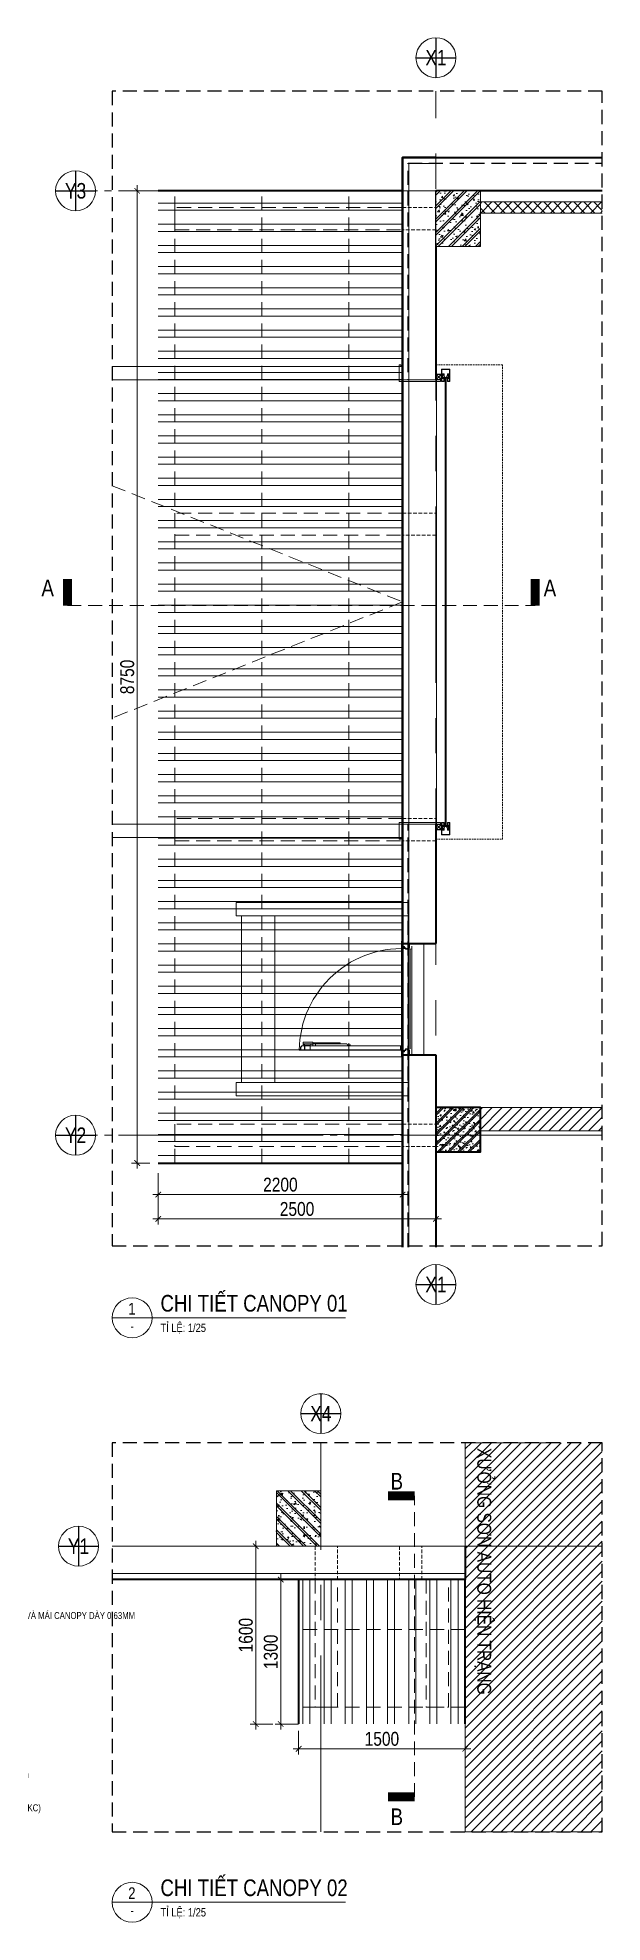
# Model space of a CAD drawing. Header units: millimetres. Extents: x -547695 to 905972, y -1055718 to 167349.
# Drawn here: x -522633 to -517548, y -1022836 to -1005875 of the extents above; entities that cross this region are included whole.
import ezdxf
from ezdxf import colors
from ezdxf.entities.mleader import LeaderData, LeaderLine
from ezdxf.enums import TextEntityAlignment as Align
from ezdxf.math import Vec2, Vec3
from ezdxf.xclip import XClip

# ---------------------------------------------------------------- set-up
doc = ezdxf.new("R2010")
doc.units = ezdxf.units.MM
doc.header["$XCLIPFRAME"] = 0
for name, pattern in [('$0$BASE-A0$0$HIDDEN', [0.375, 0.25, -0.125]), ('CENTER', [50.8, 31.75, -6.35, 6.35, -6.35]), ('HIDDEN', [9.525, 6.35, -3.175]), ('XR-MB (+8.000)$0$$0$BASE-A0$0$HIDDEN', [0.375, 0.25, -0.125]), ('XR-MBT1$0$HID', [2.3, 1.5, -0.8]), ('XR-THANG LONG$0$CellPin- Chi Thang sat len mai$0$CellPin- Chi Thang sat len mai$0$XKITLINE00', [0]), ('XR_NMVFHP_KT_MBCT_SON OTO$0$XR-MB (+0.000)$0$$0$BASE-A0$0$HIDDEN', [0.375, 0.25, -0.125])]:
    doc.linetypes.add(name, pattern=pattern)
doc.layers.get('DEFPOINTS').update_dxf_attribs({"color": 1, "lineweight": 25})
doc.layers.add('$0$Defpoints', color=191, linetype='Continuous', plot=False)
for name, color, linetype in [('7a-Flashing_01', 1, 'Continuous'), ('8', 8, 'Continuous'), ('A.DIM', 8, 'Continuous'), ('XR-MBT1$0$XR-MBVP X.TV T1$0$XR-MBVP X.SON T2$0$A-PATT', 252, 'Continuous')]:
    doc.layers.add(name, color=color, linetype=linetype)
for name, color, linetype, lineweight in [('A-COLS', 9, 'Continuous', 9), ('A-CONC', 2, 'Continuous', 35), ('A-DIMS', 8, 'Continuous', 9), ('A-DOOR', 142, 'Continuous', 9), ('A-EQPM', 127, 'Continuous', 9), ('A-FINE', 255, 'Continuous', 25), ('A-GRID', 250, 'CENTER', 15), ('A-HEVY', 111, 'Continuous', 35), ('A-HIDD', 45, 'HIDDEN', 9), ('A-PATT', 252, 'Continuous', 9), ('A-REV', 7, 'Continuous', 35), ('A-SYMBOLS', 10, 'Continuous', 13), ('A-WALL', 12, 'Continuous', 13), ('A-WALL-INT', 31, 'Continuous', 9), ('XR-MB (+8.000)$0$chi dan', 8, 'Continuous', 9), ('XR-MB (+8.000)$0$DIM TAN', 169, 'Continuous', 13), ('XR-MB (+8.000)$0$net khung', 2, 'Continuous', 13), ('XR-MB (+8.000)$0$phu kien ngoai cua', 4, 'Continuous', 5), ('XR-MBT1$0$XR-MBVP X.TV T1$0$XR-MBVP X.SON T2$0$A-FNSH', 253, 'Continuous', 9), ('XR_NMVFHP_KT_MBCT_SON OTO$0$XR-MB (+0.000)$0$chi dan', 8, 'Continuous', 9), ('XR_NMVFHP_KT_MBCT_SON OTO$0$XR-MB (+0.000)$0$net khung', 2, 'Continuous', 13), ('XR_NMVFHP_KT_MBCT_SON OTO$0$XR-MB (+0.000)$0$phu kien', 141, 'Continuous', 5), ('XR_NMVFHP_KT_MBCT_SON OTO$0$XR-MB (+0.000)$0$phu kien ngoai cua', 4, 'Continuous', 5)]:
    doc.layers.add(name, color=color, linetype=linetype, lineweight=lineweight)
doc.styles.add('VTK_Arial', font='arial.ttf', dxfattribs={"width": 0.8})
doc.styles.add('VTK_Arial_3.5 mm', font='arial.ttf', dxfattribs={"width": 0.8, "height": 3.5})
doc.styles.add('XR-MBT1$0$XR-MBVP X.TV T2$0$VNCC-vnsimli', font='vnsimli.shx', dxfattribs={"width": 0.75})
doc.dimstyles.new('A-2.5-DIM50', dxfattribs={"dimscale": 50, "dimtxt": 2.5, "dimasz": 1, "dimexe": 1, "dimexo": 0, "dimgap": 0.5, "dimtad": 1, "dimdec": 0, "dimzin": 12, "dimdsep": 46, "dimtxsty": 'VTK_Arial', "dimblk": 'ARCHTICK', "dimcen": 0, "dimdle": 1, "dimclrd": 256, "dimclre": 256, "dimclrt": 7, "dimadec": 1, "dimazin": 3, "dimtfac": 1, "dimtdec": 0, "dimtmove": 0, "dimatfit": 2, "dimfxl": 20, "dimtolj": 1, "dimtzin": 0, "dimlwd": -1, "dimlwe": -1, "dimarcsym": 0})
pattern_1 = [(135, (327793.7614, 93736.06553), (0.08838834765, 0.08838834765), [])]

msp = doc.modelspace()

# ---------------------------------------------------------------- texts
at = {"layer": 'A.DIM', "color": 7, "insert": (-522542.8, -1010826.5), "char_height": 150, "attachment_point": 5, "style": 'VTK_Arial', "bg_fill": 3, "box_fill_scale": 1.1, "bg_fill_color": 257, "bg_fill_transparency": 0}
msp.add_mtext('\\A1;A', dxfattribs=at)

# ---------------------------------------------------------------- blocks, each defined once
blk = doc.blocks.new('ERBHRTHB4T')
at = {"color": 0}
blk.add_wipeout([(-200, 100), (200, 100), (200, -400), (-200, -400)], dxfattribs=at).dxf.layer = '8'
at = {"layer": 'A-PATT'}
h = blk.add_hatch(dxfattribs=at)
h.set_pattern_fill('BT-01', color=256, scale=20, style=0, double=1, pattern_type=2)
h.set_pattern_definition([(50, (115612.73, 26820), (143.45204, -12.55043), [15, -165]), (355, (115612.73, 26820), (-27.75027, 150.43843), [12, -132]), (100.4514, (115624.68, 26818.95), (115.70188, 137.88791), [12.74804, -140.22842]), (46.1842, (115612.73, 26860), (213.4482, -33.1038), [22.5, -247.5]), (96.6356, (115630.52, 26857.24), (186.93254, 194.82357), [19.12206, -210.3426]), (351.1842, (115612.73, 26860), (186.9324, 194.8237), [18, -198]), (21, (115632.73, 26850), (119.38141, -80.52378), [15, -165]), (326, (115632.73, 26850), (48.66307, 145.03), [12, -132]), (71.4514, (115642.68, 26843.29), (168.04453, 64.5061), [12.74804, -140.22842]), (37.5, (115612.73, 26820), (2.43197, 66.57877), [0, -130.4, 0, -134, 0, -132.5]), (7.5, (115612.73, 26820), (52.613907, 78.882342), [0, -76.4, 0, -127.4, 0, -50.5]), (327.5, (115568.13, 26820), (106.764487, -4.510974), [0, -50, 0, -156, 0, -207]), (317.5, (115548.13, 26820), (116.637234, 20.021), [0, -65, 0, -103.6, 0, -147]), (45, (115612.73, 26820), (-60.104076, 60.104076), []), (45, (115612.73, 26844.5), (-60.104076, 60.104076), [])])
h.paths.add_polyline_path([(200, 100), (200, -400), (-200, -400), (-200, 100)])
at = {"color": 0}
blk.add_lwpolyline([(-200, 100), (200, 100), (200, -400), (-200, -400)], close=True, dxfattribs=at)
blk = doc.blocks.new('t7i')
blk.add_wipeout([(0, -210), (210, -210), (210, 0), (0, 0)]).dxf.layer = '8'
at = {"layer": 'A-PATT'}
h = blk.add_hatch(dxfattribs=at)
h.set_pattern_fill('BT-01', color=256, scale=20, style=0, double=1, pattern_type=2)
h.set_pattern_definition([(50, (111922.47, 19673.82), (143.45204, -12.55043), [15, -165]), (355, (111922.47, 19673.82), (-27.75027, 150.43843), [12, -132]), (100.4514, (111934.43, 19672.77), (115.70188, 137.8879), [12.74804, -140.22842]), (46.1842, (111922.47, 19713.82), (213.4482, -33.1038), [22.5, -247.5]), (96.6356, (111940.26, 19711.06), (186.93254, 194.82357), [19.12206, -210.3426]), (351.1842, (111922.47, 19713.82), (186.9324, 194.8237), [18, -198]), (21, (111942.47, 19703.82), (119.38141, -80.52378), [15, -165]), (326, (111942.47, 19703.82), (48.66307, 145.03), [12, -132]), (71.4514, (111952.42, 19697.11), (168.04453, 64.5061), [12.74804, -140.22842]), (37.5, (111922.47, 19673.82), (2.43197, 66.57877), [0, -130.4, 0, -134, 0, -132.5]), (7.5, (111922.47, 19673.82), (52.613907, 78.882342), [0, -76.4, 0, -127.4, 0, -50.5]), (327.5, (111877.87, 19673.82), (106.764487, -4.510974), [0, -50, 0, -156, 0, -207]), (317.5, (111857.87, 19673.82), (116.637234, 20.021), [0, -65, 0, -103.6, 0, -147]), (45, (111922.47, 19673.82), (-60.104076, 60.104076), []), (45, (111922.47, 19698.32), (-60.104076, 60.104076), [])])
h.paths.add_polyline_path([(0, -210), (210, -210), (210, 0), (0, 0)])
at = {"layer": 'A-HEVY'}
blk.add_lwpolyline([(0, -210), (210, -210), (210, 0), (0, 0)], close=True, dxfattribs=at)
blk = doc.blocks.new('egerg')
at = {"layer": 'A-PATT'}
h = blk.add_hatch(dxfattribs=at)
h.set_pattern_fill('BT-01', color=256, scale=14.982164, style=0, double=1, pattern_type=2)
h.set_pattern_definition([(50, (22752.53, 12038.09), (107.4611, -9.40163), [11.23662, -123.60285]), (355, (22752.53, 12038.09), (-20.78795, 112.69466), [8.9893, -98.8823]), (100.4514, (22761.49, 12037.31), (86.67322, 103.29296), [9.54966, -105.04626]), (46.1842, (22752.53, 12068.05), (159.8958, -24.7983), [16.8549, -185.4043]), (96.6356, (22765.86, 12065.99), (140.0327, 145.9439), [14.3245, -157.5694]), (351.1842, (22752.53, 12068.05), (140.0326, 145.944), [13.4839, -148.3234]), (21, (22767.51, 12060.56), (89.4296, -60.32102), [11.23662, -123.60285]), (326, (22767.51, 12060.56), (36.4539, 108.64317), [8.9893, -98.8823]), (71.4514, (22774.97, 12055.54), (125.88353, 48.32205), [9.54966, -105.04626]), (37.5, (22752.53, 12038.09), (1.82181, 49.874703), [0, -97.68371, 0, -100.3805, 0, -99.25684]), (7.5, (22752.53, 12038.09), (39.41351, 59.09141), [0, -57.23187, 0, -95.43639, 0, -37.82996]), (327.5, (22719.12, 12038.09), (79.978153, -3.37921), [0, -37.45541, 0, -116.86088, 0, -155.0654]), (317.5, (22704.14, 12038.09), (87.3739, 14.9979), [0, -48.69203, 0, -77.6076, 0, -110.1189]), (45, (22752.53, 12038.09), (-45.02446, 45.02446), []), (45, (22752.53, 12056.44), (-45.02446, 45.02446), [])])
h.paths.add_polyline_path([(0, -200), (400, -200), (400, 200), (0, 200)])
at = {"layer": 'A-HEVY'}
blk.add_lwpolyline([(0, -200), (400, -200), (400, 200), (0, 200)], close=True, dxfattribs=at)
blk = doc.blocks.new('ERYUJH76Y')
at = {"layer": 'A-GRID', "ltscale": 50}
for points in [[(1300, 3348), (1300, 25452)], [(-24000, 3348), (-24000, 25008)], [(-16000, 3348), (-16000, 25008)], [(-8000, 3348), (-8000, 25008)], [(0, 3348), (0, 25008)], [(4694, 21428), (-30447, 21428)], [(4694, 12928), (-30447, 12928)], [(4694, 6928), (-30447, 6928)]]:
    blk.add_lwpolyline(points, dxfattribs=at)
at = {"layer": 'A-SYMBOLS'}
blk.add_blockref('egerg', (-24000, 12978), dxfattribs=at)
at = {"layer": '8'}
for p in [(-20610, 13178), (-16400, 13178), (-11810, 13178), (-6060, 13178), (-210, 13178)]:
    blk.add_blockref('t7i', p, dxfattribs=at)
at = {"layer": 'A-COLS'}
for p in [(-23800, 21328), (-16000, 21328), (-8000, 21328), (-200, 21328)]:
    blk.add_blockref('ERBHRTHB4T', p, dxfattribs=at)
at = {"layer": 'A-COLS', "xscale": -1, "rotation": 180}
for p in [(-23800, 7028), (-16000, 7028), (-8000, 7028), (-200, 7028)]:
    blk.add_blockref('ERBHRTHB4T', p, dxfattribs=at)
blk = doc.blocks.new('XR-MB (+8.000)$0$ban le b')
at = {"layer": 'A-DOOR'}
for p, q in [((11285, -283), (11288, -283)), ((11285, -307), (11285, -283)), ((11294, -309), (11287, -309)), ((11288, -283), (11288, -305)), ((11297, -306), (11290, -306)), ((11300, -330), (11294, -330)), ((11295, -319), (11295, -310)), ((11297, -327), (11297, -333)), ((11298, -319), (11298, -308))]:
    blk.add_line(p, q, dxfattribs=at)
for radius in [10, 7]:
    blk.add_circle((11297, -330), radius, dxfattribs=at)
for centre, radius, start, end in [((11287, -307), 1.5, 180, 270), ((11290, -305), 1.5, 180, 270), ((11294, -310), 1.5, 0, 90), ((11293, -319), 2, 286.9578, 0), ((11297, -308), 1.5, 0, 90), ((11300, -319), 2, 180, 253.0422)]:
    blk.add_arc(centre, radius, start, end, dxfattribs=at)
blk = doc.blocks.new('XR-MB (+8.000)$0$gioong cao su')
at = {"layer": 'A-DOOR'}
for points in [[(1628098, 55606), (1628100, 55606), (1628100, 55546), (1628098, 55546)], [(1628100, 55591), (1628107, 55591), (1628107, 55561), (1628100, 55561)]]:
    blk.add_lwpolyline(points, close=True, dxfattribs=at)
for points in [[(1628109, 55600), (1628128, 55600, -0.4142136), (1628130, 55598), (1628130, 55553, -0.4142136), (1628128, 55551), (1628109, 55551, -0.4142136), (1628107, 55553), (1628107, 55598, -0.4142136)], [(1628109, 55599), (1628128, 55599, -0.4142136), (1628129, 55598), (1628129, 55553, -0.4142136), (1628128, 55552), (1628109, 55552, -0.4142136), (1628108, 55553), (1628108, 55598, -0.4142136)]]:
    blk.add_lwpolyline(points, format="xyb", close=True, dxfattribs=at)
blk = doc.blocks.new('XR-MB (+8.000)$0$123')
at = {"layer": 'A-DOOR'}
h = blk.add_hatch(dxfattribs=at)
h.set_pattern_fill('ANSI31', color=256, style=0)
h.set_pattern_definition(pattern_1)
h.paths.add_polyline_path([(240172, 36474), (240174, 36474), (240174, 36388), (240172, 36388)])
for p, q in [((240171, 36465), (240171, 36475)), ((240221, 36475), (240171, 36475)), ((240172, 36474), (240172, 36388)), ((240172, 36465), (240172, 36474)), ((240172, 36474), (240220, 36474)), ((240174, 36474), (240174, 36388)), ((240235, 36455), (240220, 36474)), ((240235, 36434), (240220, 36434)), ((240220, 36434), (240220, 36420)), ((240236, 36455), (240221, 36475)), ((240221, 36432), (240221, 36418)), ((240236, 36432), (240221, 36432)), ((240235, 36455), (240235, 36434)), ((240236, 36455), (240236, 36432)), ((240146, 36386), (240146, 36398)), ((240146, 36398), (240147, 36398)), ((240186, 36386), (240146, 36386)), ((240147, 36388), (240147, 36398)), ((240185, 36388), (240147, 36388)), ((240174, 36413), (240174, 36413)), ((240185, 36388), (240205, 36403)), ((240186, 36386), (240206, 36401)), ((240220, 36420), (240205, 36420)), ((240205, 36420), (240205, 36403)), ((240221, 36418), (240206, 36418)), ((240206, 36418), (240206, 36401))]:
    blk.add_line(p, q, dxfattribs=at)
blk = doc.blocks.new('XR-MB (+8.000)$0$gdfghgfjjjk')
at = {"layer": 'A-DOOR'}
for p, q in [((196862, 627553), (196861, 626550)), ((196862, 627568), (196871, 627568)), ((196862, 627568), (196862, 627568)), ((196862, 627568), (196862, 627568)), ((196862, 627568), (196862, 627568)), ((196862, 627534), (196862, 627568)), ((196863, 627553), (196862, 626551)), ((196863, 627567), (196870, 627567)), ((196863, 627534), (196863, 627567)), ((196863, 627554), (196896, 627554)), ((196863, 627554), (196863, 627554)), ((196863, 627545), (196863, 627554)), ((196864, 627545), (196863, 627545)), ((196863, 627515), (196906, 627515)), ((196863, 627506), (196863, 627515)), ((196863, 627460), (196863, 627469)), ((196906, 627460), (196863, 627460)), ((196864, 627553), (196895, 627553)), ((196864, 627545), (196864, 627553)), ((196864, 627514), (196905, 627514)), ((196864, 627506), (196864, 627514)), ((196864, 627461), (196864, 627469)), ((196905, 627461), (196864, 627461)), ((196870, 627567), (196870, 627554)), ((196871, 627568), (196871, 627554)), ((196895, 627553), (196895, 627544)), ((196895, 627544), (196906, 627544)), ((196896, 627554), (196896, 627544)), ((196896, 627544), (196907, 627544)), ((196905, 626564), (196906, 627544)), ((196905, 626563), (196907, 627544)), ((196905, 627514), (196905, 627461)), ((196906, 627544), (196906, 627534)), ((196906, 627515), (196906, 627460)), ((196907, 627544), (196907, 627534)), ((196943, 627529), (196907, 627529)), ((196907, 627529), (196907, 627062)), ((196907, 627514), (196913, 627514)), ((196907, 627462), (196913, 627462)), ((196943, 627434), (196907, 627434)), ((196913, 627514), (196925, 627529)), ((196913, 627514), (196913, 627462)), ((196913, 627462), (196925, 627434)), ((196924, 627095), (196924, 627432)), ((196935, 627432), (196924, 627432)), ((196925, 627529), (196925, 627434)), ((196935, 627162), (196935, 627432)), ((196943, 627434), (196943, 627529)), ((196935, 627406), (196907, 627406)), ((196915, 627089), (196907, 627089)), ((196922, 627093), (196915, 627089)), ((196915, 627062), (196915, 627089)), ((196924, 627162), (196935, 627162)), ((196914, 627062), (196907, 627062)), ((196862, 626571), (196862, 626563)), ((196862, 626571), (196862, 626564)), ((197894, 626451), (196820, 626451)), ((196861, 626550), (196870, 626550)), ((196862, 626564), (196905, 626564)), ((196862, 626563), (196905, 626563)), ((196862, 626551), (196869, 626551)), ((196869, 626551), (196869, 626563)), ((196870, 626550), (196870, 626563)), ((197862, 626489), (196874, 626489)), ((196875, 626469), (197862, 626469))]:
    blk.add_line(p, q, dxfattribs=at)
at = {"layer": 'A-DOOR', "linetype": 'XR-MB (+8.000)$0$$0$BASE-A0$0$HIDDEN'}
blk.add_line((197899, 626550), (196851, 626550), dxfattribs=at)
at = {"layer": 'A-DOOR'}
blk.add_arc((196851, 626550), 1018, 354.451, 89.3822, dxfattribs=at)
for centre, major_axis, start_param, end_param in [((196921, 627095), (2.34, 1.29), 4.637391, 5.778763), ((196914, 627062), (-0.809, 0.369), 1.998585, 3.569381)]:
    blk.add_ellipse(centre, major_axis=major_axis, ratio=1, start_param=start_param, end_param=end_param, dxfattribs=at)
at = {"layer": 'XR-MB (+8.000)$0$chi dan', "extrusion": (0, 0, -1), "xscale": 0.8895027643677431, "yscale": 0.8895027643677431, "zscale": -0.889502743225944, "rotation": 179.9978614932291}
blk.add_blockref('XR-MB (+8.000)$0$123', (16817, 658913), dxfattribs=at)
at = {"layer": 'XR-MB (+8.000)$0$chi dan', "xscale": 0.8895027643677431, "yscale": 0.8895027643677431, "zscale": 0.8895027643677431, "rotation": 180.0021385067709}
blk.add_blockref('XR-MB (+8.000)$0$123', (411551, 658929), dxfattribs=at)
at = {"layer": 'XR-MB (+8.000)$0$net khung', "xscale": 0.1601102353251793, "yscale": 0.1601102353251793, "zscale": 0.1601102172678523, "rotation": 90.00213296456585}
for p in [(205775, 365814), (206777, 365814)]:
    blk.add_blockref('XR-MB (+8.000)$0$gioong cao su', p, dxfattribs=at)
at = {"layer": 'XR-MB (+8.000)$0$phu kien ngoai cua', "xscale": 0.889502645156231, "yscale": 0.889502763748169, "zscale": 0.8895026589233752, "rotation": 270.002134667727}
blk.add_blockref('XR-MB (+8.000)$0$ban le b', (197145, 636598), dxfattribs=at)
blk = doc.blocks.new('XR-MB (+8.000)$0$cua 1 canh')
blk.add_wipeout([(0, 0), (0, -1100), (220, -1100), (220, 0)]).dxf.layer = 'A-DOOR'
at = {"layer": 'A-DOOR'}
blk.add_lwpolyline([(0, 0), (220, 0), (220, -1100), (0, -1100)], close=True, dxfattribs=at)
at = {"layer": 'XR-MB (+8.000)$0$DIM TAN', "xscale": -1, "rotation": 270}
blk.add_blockref('XR-MB (+8.000)$0$gdfghgfjjjk', (-626335, -197918), dxfattribs=at)
blk = doc.blocks.new('*U49')
for p, q in [((-3985, 425), (-4095, 425)), ((-4095, 425), (-4095, 350)), ((-3988, 422), (-4092, 422)), ((-4092, 422), (-4092, 353)), ((-4010, 416), (-4053, 416)), ((-4053, 403), (-4053, 416)), ((-4053, 408), (-4053, 408)), ((-4037, 403), (-4053, 403)), ((-4013, 413), (-4050, 413)), ((-4050, 406), (-4050, 413)), ((-4037, 406), (-4050, 406)), ((-4037, 406), (-4037, 403)), ((-4023, 406), (-4013, 406)), ((-4013, 406), (-4023, 406)), ((-4023, 403), (-4023, 406)), ((-4023, 403), (-3985, 403)), ((-4013, 406), (-4013, 413)), ((-4010, 406), (-4010, 416)), ((-4010, 406), (-3988, 406)), ((-3988, 406), (-3988, 422)), ((-3985, 403), (-3985, 425)), ((-15, 403), (-15, 425)), ((-15, 425), (95, 425)), ((23, 403), (-15, 403)), ((-12, 406), (-12, 422)), ((-12, 422), (92, 422)), ((10, 406), (-12, 406)), ((10, 406), (10, 416)), ((10, 416), (53, 416)), ((13, 406), (13, 413)), ((13, 413), (50, 413)), ((23, 406), (13, 406)), ((13, 406), (23, 406)), ((23, 403), (23, 406)), ((37, 406), (37, 403)), ((37, 406), (50, 406)), ((37, 403), (53, 403)), ((50, 406), (50, 413)), ((53, 403), (53, 416)), ((53, 408), (53, 408)), ((92, 422), (92, 353)), ((95, 425), (95, 350))]:
    blk.add_line(p, q)
for points in [[(-4037, 403, 0.277794), (-4010, 396, -0.278361), (-4023, 403)], [(37, 403, -0.277794), (10, 396, 0.278361), (23, 403)]]:
    blk.add_lwpolyline(points, format="xyb")
at = {"color": 250}
blk.add_wipeout([(0, 0), (-4000, 0), (-4000, 300), (0, 300)], dxfattribs=at)
for p, q in [((-4095, 350), (-3985, 350)), ((-4092, 353), (-3988, 353)), ((-4037, 373), (-4053, 373)), ((-4053, 373), (-4053, 360)), ((-4053, 368), (-4053, 368)), ((-4010, 360), (-4053, 360)), ((-4037, 370), (-4050, 370)), ((-4050, 370), (-4050, 363)), ((-4013, 363), (-4050, 363)), ((-4037, 370), (-4037, 373)), ((-3985, 373), (-4023, 373)), ((-4023, 373), (-4023, 370)), ((-4013, 370), (-4023, 370)), ((-4013, 370), (-4013, 363)), ((-3988, 370), (-4010, 370)), ((-4010, 370), (-4010, 360)), ((-3988, 353), (-3988, 370)), ((-3985, 350), (-3985, 373)), ((-15, 350), (-15, 373)), ((-15, 373), (23, 373)), ((95, 350), (-15, 350)), ((-12, 353), (-12, 370)), ((-12, 370), (10, 370)), ((92, 353), (-12, 353)), ((10, 370), (10, 360)), ((10, 360), (53, 360)), ((13, 370), (23, 370)), ((13, 370), (13, 363)), ((13, 363), (50, 363)), ((23, 373), (23, 370)), ((37, 370), (37, 373)), ((37, 373), (53, 373)), ((37, 370), (50, 370)), ((50, 370), (50, 363)), ((53, 373), (53, 360)), ((53, 368), (53, 368)), ((-4000, 300), (-4000, 0)), ((0, 300), (0, 0))]:
    blk.add_line(p, q)
at = {"color": 1}
for p, q in [((-4002, 348), (-4048, 302)), ((-4048, 348), (-4002, 302)), ((2, 348), (48, 302)), ((48, 348), (2, 302))]:
    blk.add_line(p, q, dxfattribs=at)
at = {"linetype": 'XR-MBT1$0$HID', "ltscale": 10}
blk.add_lwpolyline([(50, 300), (135, 300), (135, 900), (-4135, 900), (-4135, 544), (-4135, 544), (-4135, 300), (-4050, 300)], dxfattribs=at)
for points in [[(-4000, 350), (-4000, 340), (-3985, 340), (-3985, -30), (-4135, -30), (-4135, -15), (-4123, -15), (-4123, 0)], [(-4050, 350), (-4000, 350), (-4000, 300), (-4050, 300), (-4050, 350)], [(0, 350), (0, 340), (-15, 340), (-15, -30), (135, -30), (135, -15), (123, -15), (123, 0)], [(50, 350), (0, 350), (0, 300), (50, 300), (50, 350)]]:
    blk.add_lwpolyline(points)
for points in [[(-4048, 348), (-4002, 348), (-4002, 302), (-4048, 302)], [(48, 348), (2, 348), (2, 302), (48, 302)]]:
    blk.add_lwpolyline(points, close=True)
for points in [[(-4037, 373, -0.277794), (-4010, 379, 0.278361), (-4023, 373)], [(37, 373, 0.277794), (10, 379, -0.278361), (23, 373)]]:
    blk.add_lwpolyline(points, format="xyb")
at = {"linetype": 'XR-MBT1$0$HID', "ltscale": 10, "const_width": 20}
blk.add_lwpolyline([(-4025, 388), (25, 388)], dxfattribs=at)
at = {"style": 'VTK_Arial', "width": 0.8}
blk.add_attdef('DFDFD', (-1866, 322), '', height=100, dxfattribs=at)
blk = doc.blocks.new('Cua di 15001_1')
for p, q in [((35, 635), (35, 715)), ((35, 715), (75, 715)), ((75, 715), (75, 635)), ((1425, 715), (1425, 635)), ((1465, 715), (1425, 715)), ((1465, 635), (1465, 715)), ((75, 635), (35, 635)), ((75, 635), (35, 635)), ((65, 635), (45, 635)), ((1425, 635), (1465, 635)), ((1425, 635), (1465, 635)), ((1435, 635), (1455, 635))]:
    blk.add_line(p, q)
blk.add_wipeout([(-20, 80), (-20, -220), (1520, -220), (1520, 80)])
for p, q in [((35, 635), (35, 80)), ((45, 635), (45, 80)), ((65, 80), (65, 635)), ((75, 80), (75, 635)), ((1425, 80), (1425, 635)), ((1435, 80), (1435, 635)), ((1455, 635), (1455, 80)), ((1465, 635), (1465, 80)), ((35, 0), (0, 0)), ((0, 0), (0, -100)), ((75, 80), (35, 80)), ((35, 80), (35, 0)), ((35, -40), (35, 0)), ((35, 0), (75, 0)), ((35, 0), (75, 0)), ((75, 0), (75, 80)), ((1425, 0), (1425, 80)), ((1425, 80), (1465, 80)), ((1465, 0), (1425, 0)), ((1465, 80), (1465, 0)), ((0, -100), (50, -100)), ((50, -40), (35, -40)), ((50, -100), (50, -40)), ((1465, -40), (1450, -40)), ((1450, -40), (1450, -100)), ((1450, -100), (1500, -100)), ((1465, 0), (1465, -40)), ((1500, 0), (1465, 0)), ((1500, -100), (1500, 0))]:
    blk.add_line(p, q)
for points in [[(-20, -100), (0, -100), (0, 0), (-20, 0)], [(1500, -100), (1520, -100), (1520, 0), (1500, 0)]]:
    blk.add_lwpolyline(points, close=True)
for centre, start, end in [((35, 0), 360, 90), ((1465, 0), 90, 180)]:
    blk.add_arc(centre, 715, start, end)
blk = doc.blocks.new('*U40')
for p, q in [((-3985, 335), (-4095, 335)), ((-4095, 335), (-4095, 260)), ((-3988, 332), (-4092, 332)), ((-4092, 332), (-4092, 263)), ((-4010, 325), (-4053, 325)), ((-4053, 312), (-4053, 325)), ((-4053, 317), (-4053, 317)), ((-4037, 312), (-4053, 312)), ((-4013, 322), (-4050, 322)), ((-4050, 315), (-4050, 322)), ((-4037, 315), (-4050, 315)), ((-4037, 315), (-4037, 312)), ((-4023, 315), (-4013, 315)), ((-4013, 315), (-4023, 315)), ((-4023, 312), (-4023, 315)), ((-4023, 312), (-3985, 312)), ((-4013, 315), (-4013, 322)), ((-4010, 315), (-4010, 325)), ((-4010, 315), (-3988, 315)), ((-3988, 315), (-3988, 332)), ((-3985, 312), (-3985, 335)), ((-15, 312), (-15, 335)), ((-15, 335), (95, 335)), ((23, 312), (-15, 312)), ((-12, 315), (-12, 332)), ((-12, 332), (92, 332)), ((10, 315), (-12, 315)), ((10, 315), (10, 325)), ((10, 325), (53, 325)), ((13, 315), (13, 322)), ((13, 322), (50, 322)), ((23, 315), (13, 315)), ((13, 315), (23, 315)), ((23, 312), (23, 315)), ((37, 315), (37, 312)), ((37, 315), (50, 315)), ((37, 312), (53, 312)), ((50, 315), (50, 322)), ((53, 312), (53, 325)), ((53, 317), (53, 317)), ((92, 332), (92, 263)), ((95, 335), (95, 260))]:
    blk.add_line(p, q)
for points in [[(-4037, 312, 0.277794), (-4010, 306, -0.278361), (-4023, 312)], [(37, 312, -0.277794), (10, 306, 0.278361), (23, 312)]]:
    blk.add_lwpolyline(points, format="xyb")
at = {"style": 'VTK_Arial', "width": 0.8}
blk.add_attdef('DFDFD', (-1866, 322), '', height=100, dxfattribs=at)
at = {"color": 250}
blk.add_wipeout([(0, 0), (-4000, 0), (-4000, 210), (0, 210)], dxfattribs=at)
for p, q in [((-4095, 260), (-3985, 260)), ((-4092, 263), (-3988, 263)), ((-4037, 282), (-4053, 282)), ((-4053, 282), (-4053, 269)), ((-4053, 277), (-4053, 277)), ((-4010, 269), (-4053, 269)), ((-4037, 279), (-4050, 279)), ((-4050, 279), (-4050, 272)), ((-4013, 272), (-4050, 272)), ((-4037, 279), (-4037, 282)), ((-3985, 282), (-4023, 282)), ((-4023, 282), (-4023, 279)), ((-4013, 279), (-4023, 279)), ((-4013, 279), (-4013, 272)), ((-3988, 279), (-4010, 279)), ((-4010, 279), (-4010, 269)), ((-4000, 210), (-4000, 0)), ((-3988, 263), (-3988, 279)), ((-3985, 260), (-3985, 282)), ((-15, 260), (-15, 282)), ((-15, 282), (23, 282)), ((95, 260), (-15, 260)), ((-12, 263), (-12, 279)), ((-12, 279), (10, 279)), ((92, 263), (-12, 263)), ((0, 210), (0, 0)), ((10, 279), (10, 269)), ((10, 269), (53, 269)), ((13, 279), (23, 279)), ((13, 279), (13, 272)), ((13, 272), (50, 272)), ((23, 282), (23, 279)), ((37, 279), (37, 282)), ((37, 282), (53, 282)), ((37, 279), (50, 279)), ((50, 279), (50, 272)), ((53, 282), (53, 269)), ((53, 277), (53, 277))]:
    blk.add_line(p, q)
at = {"color": 1}
for p, q in [((-4002, 258), (-4048, 212)), ((-4048, 258), (-4002, 212)), ((2, 258), (48, 212)), ((48, 258), (2, 212))]:
    blk.add_line(p, q, dxfattribs=at)
at = {"linetype": 'XR-MBT1$0$HID', "ltscale": 10}
blk.add_lwpolyline([(50, 210), (135, 210), (135, 810), (-4135, 810), (-4135, 454), (-4135, 454), (-4135, 210), (-4050, 210)], dxfattribs=at)
for points in [[(-4000, 260), (-4000, 250), (-3985, 250), (-3985, -30), (-4135, -30), (-4135, -15), (-4123, -15), (-4123, 0)], [(-4050, 260), (-4000, 260), (-4000, 210), (-4050, 210), (-4050, 260)], [(0, 260), (0, 250), (-15, 250), (-15, -30), (135, -30), (135, -15), (123, -15), (123, 0)], [(50, 260), (0, 260), (0, 210), (50, 210), (50, 260)]]:
    blk.add_lwpolyline(points)
for points in [[(-4048, 258), (-4002, 258), (-4002, 212), (-4048, 212)], [(48, 258), (2, 258), (2, 212), (48, 212)]]:
    blk.add_lwpolyline(points, close=True)
for points in [[(-4037, 282, -0.277794), (-4010, 289, 0.278361), (-4023, 282)], [(37, 282, 0.277794), (10, 289, -0.278361), (23, 282)]]:
    blk.add_lwpolyline(points, format="xyb")
at = {"linetype": 'XR-MBT1$0$HID', "ltscale": 10, "const_width": 20}
blk.add_lwpolyline([(-4025, 298), (25, 298)], dxfattribs=at)
blk = doc.blocks.new('WTB4R')
for p, q in [((850, -75), (850, -35)), ((850, -35), (930, -35)), ((850, -75), (850, -35)), ((850, -65), (850, -45)), ((930, -75), (850, -75)), ((930, -35), (930, -75))]:
    blk.add_line(p, q)
blk.add_wipeout([(41, 20), (-220, 20), (-220, -1020), (43, -1020)]).dxf.layer = 'XR-MBT1$0$XR-MBVP X.TV T1$0$XR-MBVP X.SON T2$0$A-PATT'
for p, q in [((0, 0), (-100, 0)), ((-100, 0), (-100, -50)), ((0, -35), (0, 0)), ((-100, -50), (-40, -50)), ((-40, -50), (-40, -35)), ((-40, -35), (0, -35)), ((80, -35), (0, -35)), ((0, -35), (0, -75)), ((0, -35), (0, -75)), ((0, -75), (80, -75)), ((80, -75), (80, -35)), ((850, -35), (80, -35)), ((850, -45), (80, -45)), ((80, -65), (850, -65)), ((80, -75), (850, -75)), ((-40, -950), (-100, -950)), ((-100, -950), (-100, -1000)), ((-100, -1000), (0, -1000)), ((-40, -965), (-40, -950)), ((0, -965), (-40, -965)), ((0, -1000), (0, -965))]:
    blk.add_line(p, q)
blk.add_arc((0, -35), 930, 270, 0)
at = {"layer": 'XR-MBT1$0$XR-MBVP X.TV T1$0$XR-MBVP X.SON T2$0$A-FNSH'}
for points in [[(-100, 20), (-100, 0), (0, 0), (0, 20)], [(-100, -1000), (-100, -1020), (0, -1020), (0, -1000)]]:
    blk.add_lwpolyline(points, close=True, dxfattribs=at)
blk = doc.blocks.new('egeg')
at = {"layer": 'A-PATT'}
for points in [[(1500, 720), (-50, 720)], [(-50, 600), (-50, 720)], [(1500, 720), (1500, -1020)], [(1500, 600), (-50, 600)], [(0, 600), (0, -900)], [(300, 600), (300, -900)], [(1500, -900), (-50, -900)], [(-50, -900), (-50, -1020)], [(1500, -1020), (-50, -1020)]]:
    blk.add_lwpolyline(points, dxfattribs=at)
blk = doc.blocks.new('rty')
at = {"layer": 'A-HIDD', "ltscale": 20}
blk.add_lwpolyline([(0, 2000), (5000, 0), (0, -2000)], dxfattribs=at)
at = {"layer": 'A-PATT'}
for points in [[(0, -2120), (5000, -2120), (5000, 2120), (0, 2120)], [(0, -2000), (5000, -2000), (5000, 2000), (0, 2000)]]:
    blk.add_lwpolyline(points, close=True, dxfattribs=at)
blk = doc.blocks.new('12-14x20 HWFS')
at = {"layer": 'A-FINE'}
for p, q in [((-25, -3), (-25, 3)), ((-21, 2), (-24, 2)), ((-21, 4), (-21, 7)), ((-18, 2), (-19, 2)), ((-17, -2), (-18, 2)), ((-18, -2), (-18, 2)), ((-18, 2), (-18, 2)), ((-18, 2), (-17, 2)), ((-17, -2), (-17, 2)), ((-16, 2), (-17, 2)), ((-15, -2), (-16, 2)), ((-16, -2), (-16, 2)), ((-16, 2), (-16, 2)), ((-16, 2), (-15, 2)), ((-15, -2), (-15, 2)), ((-14, 2), (-15, 2)), ((-13, -2), (-14, 2)), ((-14, -2), (-14, 2)), ((-14, 2), (-14, 2)), ((-14, 2), (-13, 2)), ((-13, -2), (-13, 2)), ((-13, 2), (-13, 2)), ((-12, -2), (-13, 2)), ((-13, 2), (-12, 2)), ((-11, 2), (-12, 2)), ((-11, -2), (-12, 2)), ((-11, -2), (-12, 2)), ((-12, 2), (-12, 2)), ((-10, -2), (-11, 2)), ((-11, 2), (-10, 2)), ((-9, 2), (-10, 2)), ((-10, -2), (-10, 2)), ((-9, -2), (-10, 2)), ((-10, 2), (-10, 2)), ((-8, -2), (-9, 2)), ((-8, -2), (-9, 2)), ((-9, 2), (-9, 2)), ((-9, 2), (-8, 2)), ((-7, 2), (-8, 2)), ((-7, -2), (-8, 2)), ((-6, -2), (-7, 2)), ((-7, -2), (-7, 2)), ((-7, 2), (-7, 2)), ((-7, 2), (-6, 2)), ((-6, -2), (-6, 2)), ((-5, 1), (-2, 1)), ((-2, 1), (0, 0)), ((-2, -1), (0, 0)), ((-21, -2), (-24, -2)), ((-21, -7), (-21, -4)), ((-18, -2), (-19, -2)), ((-18, -2), (-17, -2)), ((-17, -2), (-17, -2)), ((-16, -2), (-17, -2)), ((-16, -2), (-15, -2)), ((-15, -2), (-15, -2)), ((-14, -2), (-15, -2)), ((-14, -2), (-13, -2)), ((-13, -2), (-13, -2)), ((-12, -2), (-13, -2)), ((-12, -2), (-11, -2)), ((-10, -2), (-11, -2)), ((-11, -2), (-11, -2)), ((-10, -2), (-10, -2)), ((-10, -2), (-9, -2)), ((-8, -2), (-9, -2)), ((-8, -2), (-8, -2)), ((-8, -2), (-7, -2)), ((-7, -2), (-7, -2)), ((-7, -2), (-6, -2)), ((-6, -2), (-6, -2)), ((-5, -1), (-2, -1))]:
    blk.add_line(p, q, dxfattribs=at)
for points in [[(-21, 2), (-24, 2, -0.414214), (-25, 3), (-25, 3, -0.414214), (-24, 4), (-21, 4), (-21, 0)], [(-21, -2), (-24, -2, 0.414214), (-25, -3), (-25, -3, 0.414214), (-24, -4), (-21, -4), (-21, 0)]]:
    blk.add_lwpolyline(points, format="xyb", dxfattribs=at)
for points in [[(-21, -7), (-21, 7), (-20, 7), (-20, -7)], [(-19, -4), (-19, 4), (-20, 4), (-20, -4)]]:
    blk.add_lwpolyline(points, close=True, dxfattribs=at)
for centre, radius, start, end in [((-24, 1), 1, 90, 180), ((-5, 3), 1.47, 234.6943, 269.0006), ((-24, -1), 1, 180, 270), ((-5, -2), 0.739, 89.3021, 139.9159)]:
    blk.add_arc(centre, radius, start, end, dxfattribs=at)
at = {"layer": 'A-FINE', "lineweight": 20}
for points in [[(-6, 1), (-5, 1), (-4, 1), (-4, 0)], [(-4, 0), (-4, 1), (-5, 1), (-6, 1)], [(-4, 0), (-3, 0), (-3, 0), (-2, 0)], [(-2, 0), (-3, 0), (-3, 0), (-4, 0)], [(-2, 0), (-2, 0), (-2, 0), (0, 0)], [(0, 0), (-2, -1), (-2, -1), (-2, 0)], [(-2, 0), (-2, 0), (0, 0), (0, 0)], [(-3, -1), (-4, -1), (-5, -1), (-6, -1)], [(-3, -1), (-3, -1), (-3, -1), (-3, -1)], [(-2, 0), (-2, 0), (-2, 0), (-2, 0)]]:
    blk.add_open_spline(points, degree=3, dxfattribs=at)
blk = doc.blocks.new('gia co cua')
at = {"layer": '7a-Flashing_01', "const_width": 0.5}
for points in [[(1, -260), (1, -13), (5, 0)], [(0, -160), (0, -320), (39, -320), (59, -250), (74, -250)]]:
    blk.add_lwpolyline(points, dxfattribs=at)
at = {"layer": 'A-CONC'}
blk.add_lwpolyline([(9, -247), (102, -247), (102, -230), (105, -230), (105, -250), (6, -250), (6, 0), (105, 0), (105, -20), (102, -20), (102, -3), (9, -3)], close=True, dxfattribs=at)
at = {"layer": 'A-PATT', "xscale": -1, "rotation": 180}
blk.add_blockref('12-14x20 HWFS', (20, -36), dxfattribs=at)
at = {"layer": 'A-PATT'}
blk.add_blockref('12-14x20 HWFS', (19, -177), dxfattribs=at)
at = {"layer": 'A-PATT', "rotation": 90}
blk.add_blockref('12-14x20 HWFS', (67, -231), dxfattribs=at)
blk = doc.blocks.new('ebve')
blk.add_wipeout([(-4210, -400), (0, -400), (0, 0), (-4210, 0)]).dxf.layer = 'A-PATT'
at = {"color": 8}
for p, q in [((-160, -150), (-4055, -150)), ((-160, -300), (-4055, -300)), ((-4040, -200), (-3126, -200)), ((-4040, -250), (-3126, -250)), ((-2145, -200), (-3046, -200)), ((-2145, -250), (-3046, -250)), ((-2065, -200), (-175, -200)), ((-2065, -250), (-175, -250))]:
    blk.add_line(p, q, dxfattribs=at)
blk.add_lwpolyline([(-4210, -100), (0, -100)], dxfattribs=at)
for points in [[(-4105, -150), (-4055, -150), (-4055, -300), (-4105, -300)], [(-4055, -150), (-4105, -150), (-4105, -300), (-4055, -300)], [(-3061, -150), (-3111, -150), (-3111, -300), (-3061, -300)], [(-2080, -150), (-2130, -150), (-2130, -300), (-2080, -300)], [(-1098, -150), (-1148, -150), (-1148, -300), (-1098, -300)], [(-110, -150), (-160, -150), (-160, -300), (-110, -300)], [(-4055, -250), (-4040, -250), (-4040, -230), (-4050, -230), (-4050, -220), (-4040, -220), (-4040, -200), (-4055, -200)], [(-3111, -250), (-3126, -250), (-3126, -230), (-3116, -230), (-3116, -220), (-3126, -220), (-3126, -200), (-3111, -200)], [(-3061, -250), (-3046, -250), (-3046, -230), (-3056, -230), (-3056, -220), (-3046, -220), (-3046, -200), (-3061, -200)], [(-2130, -250), (-2145, -250), (-2145, -230), (-2135, -230), (-2135, -220), (-2145, -220), (-2145, -200), (-2130, -200)], [(-2080, -250), (-2065, -250), (-2065, -230), (-2075, -230), (-2075, -220), (-2065, -220), (-2065, -200), (-2080, -200)], [(-1148, -250), (-1163, -250), (-1163, -230), (-1153, -230), (-1153, -220), (-1163, -220), (-1163, -200), (-1148, -200)], [(-1098, -250), (-1083, -250), (-1083, -230), (-1093, -230), (-1093, -220), (-1083, -220), (-1083, -200), (-1098, -200)], [(-160, -250), (-175, -250), (-175, -230), (-165, -230), (-165, -220), (-175, -220), (-175, -200), (-160, -200)]]:
    blk.add_lwpolyline(points, close=True)
at = {"color": 5, "const_width": 5}
for points in [[(-4050, -225), (-3116, -225)], [(-2135, -225), (-3056, -225)], [(-2075, -225), (-1148, -225)], [(-1098, -225), (-165, -225)]]:
    blk.add_lwpolyline(points, dxfattribs=at)
at = {"layer": 'A-HEVY'}
for points in [[(-4210, -400), (-4210, 0)], [(0, -400), (0, 0)]]:
    blk.add_lwpolyline(points, dxfattribs=at)
at = {"layer": 'A-REV', "xscale": -1}
blk.add_blockref('gia co cua', (-4105, -100), dxfattribs=at)
at = {"layer": 'A-REV'}
blk.add_blockref('gia co cua', (-105, -100), dxfattribs=at)
blk = doc.blocks.new('brrb')
blk.add_wipeout([(-1105, -400), (1105, -400), (1105, 0), (-1105, 0)]).dxf.layer = 'A-PATT'
at = {"color": 8}
for points in [[(-1105, -100), (1105, -100)], [(945, -150), (-950, -150)], [(945, -300), (-950, -300)], [(-935, -200), (-40, -200)], [(-935, -250), (-40, -250)], [(930, -200), (945, -200), (40, -200)], [(930, -250), (945, -250), (40, -250)]]:
    blk.add_lwpolyline(points, dxfattribs=at)
for points in [[(-1000, -150), (-950, -150), (-950, -300), (-1000, -300)], [(-950, -150), (-1000, -150), (-1000, -300), (-950, -300)], [(25, -150), (-25, -150), (-25, -300), (25, -300)], [(995, -150), (945, -150), (945, -300), (995, -300)], [(-950, -250), (-935, -250), (-935, -230), (-945, -230), (-945, -220), (-935, -220), (-935, -200), (-950, -200)], [(-25, -250), (-40, -250), (-40, -230), (-30, -230), (-30, -220), (-40, -220), (-40, -200), (-25, -200)], [(25, -250), (40, -250), (40, -230), (30, -230), (30, -220), (40, -220), (40, -200), (25, -200)], [(945, -250), (930, -250), (930, -230), (940, -230), (940, -220), (930, -220), (930, -200), (945, -200)]]:
    blk.add_lwpolyline(points, close=True)
at = {"color": 5}
for points in [[(-945, -225, 5, 5, 0), (-30, -225, 0, 0, 0)], [(945, -225, 5, 5, 0), (30, -225, 0, 0, 0)]]:
    blk.add_lwpolyline(points, format="xyseb", dxfattribs=at)
at = {"layer": 'A-HEVY'}
for points in [[(-1105, 0), (-1105, -400)], [(1105, 0), (1105, -400)]]:
    blk.add_lwpolyline(points, dxfattribs=at)
at = {"layer": 'A-REV', "xscale": -1}
blk.add_blockref('gia co cua', (-1000, -100), dxfattribs=at)
at = {"layer": 'A-REV'}
blk.add_blockref('gia co cua', (1000, -100), dxfattribs=at)
blk = doc.blocks.new('XR_NMVFHP_KT_MBCT_SON OTO$0$XR-MB (+0.000)$0$ban le b')
at = {"layer": 'XR_NMVFHP_KT_MBCT_SON OTO$0$XR-MB (+0.000)$0$phu kien ngoai cua'}
for p, q in [((11285, -283), (11288, -283)), ((11285, -307), (11285, -283)), ((11294, -309), (11287, -309)), ((11288, -283), (11288, -305)), ((11297, -306), (11290, -306)), ((11300, -330), (11294, -330)), ((11295, -319), (11295, -310)), ((11297, -327), (11297, -333)), ((11298, -319), (11298, -308))]:
    blk.add_line(p, q, dxfattribs=at)
for radius in [10, 7]:
    blk.add_circle((11297, -330), radius, dxfattribs=at)
for centre, radius, start, end in [((11287, -307), 1.5, 180, 270), ((11290, -305), 1.5, 180, 270), ((11294, -310), 1.5, 0, 90), ((11293, -319), 2, 286.9578, 0), ((11297, -308), 1.5, 0, 90), ((11300, -319), 2, 180, 253.0422)]:
    blk.add_arc(centre, radius, start, end, dxfattribs=at)
blk = doc.blocks.new('XR_NMVFHP_KT_MBCT_SON OTO$0$XR-MB (+0.000)$0$gioong cao su')
at = {"layer": 'XR_NMVFHP_KT_MBCT_SON OTO$0$XR-MB (+0.000)$0$phu kien'}
for points in [[(1628098, 55606), (1628100, 55606), (1628100, 55546), (1628098, 55546)], [(1628100, 55591), (1628107, 55591), (1628107, 55561), (1628100, 55561)]]:
    blk.add_lwpolyline(points, close=True, dxfattribs=at)
for points in [[(1628109, 55600), (1628128, 55600, -0.414214), (1628130, 55598), (1628130, 55553, -0.414214), (1628128, 55551), (1628109, 55551, -0.414214), (1628107, 55553), (1628107, 55598, -0.414214)], [(1628109, 55599), (1628128, 55599, -0.414214), (1628129, 55598), (1628129, 55553, -0.414214), (1628128, 55552), (1628109, 55552, -0.414214), (1628108, 55553), (1628108, 55598, -0.414214)]]:
    blk.add_lwpolyline(points, format="xyb", close=True, dxfattribs=at)
blk = doc.blocks.new('XR_NMVFHP_KT_MBCT_SON OTO$0$XR-MB (+0.000)$0$123')
at = {"layer": 'XR_NMVFHP_KT_MBCT_SON OTO$0$XR-MB (+0.000)$0$chi dan'}
h = blk.add_hatch(dxfattribs=at)
h.set_pattern_fill('ANSI31', color=256, style=0)
h.set_pattern_definition(pattern_1)
h.paths.add_polyline_path([(240172, 36502), (240174, 36502), (240174, 36388), (240172, 36388)])
at = {"layer": 'XR_NMVFHP_KT_MBCT_SON OTO$0$XR-MB (+0.000)$0$net khung'}
for p, q in [((240146, 36386), (240146, 36398)), ((240146, 36398), (240147, 36398)), ((240147, 36388), (240147, 36398)), ((240171, 36493), (240171, 36503)), ((240221, 36503), (240171, 36503)), ((240172, 36502), (240172, 36388)), ((240172, 36493), (240172, 36502)), ((240172, 36502), (240220, 36502)), ((240174, 36502), (240174, 36388)), ((240174, 36413), (240174, 36413)), ((240185, 36388), (240205, 36403)), ((240186, 36386), (240206, 36401)), ((240220, 36420), (240205, 36420)), ((240205, 36420), (240205, 36403)), ((240221, 36418), (240206, 36418)), ((240206, 36418), (240206, 36401)), ((240235, 36483), (240220, 36502)), ((240235, 36462), (240220, 36462)), ((240220, 36462), (240220, 36420)), ((240236, 36483), (240221, 36503)), ((240221, 36460), (240221, 36418)), ((240236, 36460), (240221, 36460)), ((240235, 36483), (240235, 36462)), ((240236, 36483), (240236, 36460)), ((240186, 36386), (240146, 36386)), ((240185, 36388), (240147, 36388))]:
    blk.add_line(p, q, dxfattribs=at)
blk = doc.blocks.new('e57uj7')
at = {"layer": 'A-DOOR'}
for p, q in [((-1402, 2251), (-1402, 2284)), ((-1394, 2284), (-1402, 2284)), ((-1402, 2251), (-1394, 2251)), ((-1396, 2306), (-1381, 2306)), ((-1396, 2296), (-1396, 2306)), ((-1396, 2296), (-1396, 2296)), ((-1396, 2296), (-1396, 2296)), ((-1396, 2296), (-1396, 2296)), ((-1395, 2305), (-1381, 2305)), ((-1395, 2297), (-1395, 2305)), ((-1345, 2297), (-1395, 2297)), ((-1395, 2284), (-1385, 2284)), ((-1394, 2251), (-1394, 2284)), ((-1385, 2260), (-1394, 2260)), ((-1389, 2277), (-1379, 2266)), ((-1376, 2277), (-1389, 2277)), ((-1385, 2284), (-1385, 2260)), ((-1381, 2334), (-1370, 2334)), ((-1381, 2297), (-1381, 2334)), ((-1381, 2297), (-1381, 2297)), ((-1371, 2297), (-1381, 2297)), ((-1380, 2333), (-1369, 2333)), ((-1380, 2298), (-1380, 2333)), ((-1371, 2298), (-1380, 2298)), ((-1376, 2266), (-1379, 2266)), ((-1376, 2254), (-1376, 2296)), ((-1359, 2289), (-1376, 2275)), ((-1376, 2275), (-1269, 2275)), ((-1269, 2254), (-1376, 2254)), ((-1371, 2298), (-1371, 2297)), ((-1370, 2346), (-1345, 2346)), ((-1370, 2334), (-1370, 2346)), ((-1369, 2345), (-1345, 2345)), ((-1369, 2333), (-1369, 2345)), ((-1360, 2345), (-1360, 2297)), ((-1350, 2345), (-1360, 2345)), ((-1360, 2297), (-1298, 2297)), ((-1359, 2344), (-1359, 2298)), ((-1350, 2344), (-1359, 2344)), ((-1359, 2298), (-1299, 2298)), ((-1359, 2296), (-1359, 2289)), ((-1359, 2289), (-1300, 2289)), ((-1298, 2345), (-1308, 2345)), ((-1299, 2344), (-1308, 2344)), ((-1300, 2296), (-1300, 2289)), ((-1300, 2289), (-1269, 2275)), ((-1299, 2298), (-1299, 2344)), ((-1298, 2297), (-1298, 2345)), ((-1269, 2254), (-1269, 2296)), ((-587, 2276), (-1267, 2276)), ((-1267, 2264), (-1267, 2276)), ((-671, 2264), (-1267, 2264)), ((-1237, 2264), (-1237, 2296)), ((-585, 2278), (-581, 2287)), ((-581, 2287), (-581, 2296)), ((-551, 2287), (-581, 2287)), ((-550, 2288), (-550, 2296)), ((-1375, 57), (-1360, 57)), ((-1375, 47), (-1375, 57)), ((-1375, 47), (-1375, 47)), ((-1375, 47), (-1375, 47)), ((-1375, 47), (-1375, 47)), ((-1337, 47), (-1375, 47)), ((-1374, 56), (-1360, 56)), ((-1374, 48), (-1374, 56)), ((-1337, 48), (-1374, 48)), ((-1360, 85), (-1349, 85)), ((-1360, 48), (-1360, 85)), ((-1360, 48), (-1360, 48)), ((-1350, 48), (-1360, 48)), ((-1359, 84), (-1348, 84)), ((-1359, 49), (-1359, 84)), ((-1350, 49), (-1359, 49)), ((-1350, 49), (-1350, 48)), ((-1349, 97), (-1337, 97)), ((-1349, 85), (-1349, 97)), ((-1348, 96), (-1337, 96)), ((-1348, 84), (-1348, 96)), ((-1224, 138), (-1331, 138)), ((-1331, 138), (-1331, 97)), ((-1315, 104), (-1331, 118)), ((-1331, 118), (-1224, 118)), ((-1331, 97), (-505, 97)), ((-1315, 97), (-1315, 104)), ((-1315, 104), (-1256, 104)), ((-1315, 96), (-1253, 96)), ((-1315, 48), (-1315, 96)), ((-1305, 48), (-1315, 48)), ((-1314, 95), (-1254, 95)), ((-1314, 49), (-1314, 95)), ((-1305, 49), (-1314, 49)), ((-1254, 49), (-1263, 49)), ((-1253, 48), (-1263, 48)), ((-1256, 104), (-1224, 118)), ((-1256, 97), (-1256, 104)), ((-1254, 95), (-1254, 49)), ((-1253, 96), (-1253, 48)), ((-1224, 138), (-1224, 97)), ((-618, 129), (-1222, 129)), ((-1222, 129), (-1222, 116)), ((-542, 116), (-1222, 116)), ((-1193, 129), (-1193, 97)), ((-618, 116), (-618, 129)), ((-540, 114), (-536, 106)), ((-536, 106), (-536, 97)), ((-506, 106), (-536, 106)), ((-505, 105), (-505, 97))]:
    blk.add_line(p, q, dxfattribs=at)
for centre, major_axis, start_param, end_param in [((-587, 2279), (-2.52, -1.63), 0.997095, 2.138466), ((-551, 2288), (-0.709, -0.709), 0.785435, 2.356232), ((-542, 113), (-1.45, 2.63), 4.637764, 5.779136), ((-506, 105), (-0.415, -0.912), 1.998176, 3.568972)]:
    blk.add_ellipse(centre, major_axis=major_axis, ratio=1, start_param=start_param, end_param=end_param, dxfattribs=at)
blk.add_wipeout([(0, 0), (-220, 0), (-220, 2400), (0, 2400)]).dxf.layer = 'A-DOOR'
for p, q in [((-224, 2296), (-1396, 2296)), ((-1345, 2346), (-209, 2346)), ((-1345, 2345), (-210, 2345)), ((-225, 2297), (-1345, 2297)), ((-224, 2345), (-233, 2345)), ((-233, 2344), (-225, 2344)), ((-225, 2344), (-225, 2297)), ((-224, 2345), (-224, 2296)), ((-210, 2337), (-224, 2337)), ((-209, 2336), (-224, 2336)), ((-210, 2345), (-210, 2337)), ((-209, 2346), (-209, 2336)), ((-146, 2350), (-146, 62)), ((-123, 63), (-123, 2335)), ((-103, 2350), (-103, 1)), ((-1358, 48), (-215, 48)), ((-1358, 47), (-214, 47)), ((-229, 97), (-1349, 97)), ((-230, 96), (-1348, 96)), ((-238, 49), (-230, 49)), ((-238, 48), (-229, 48)), ((-230, 49), (-230, 96)), ((-229, 48), (-229, 97)), ((-214, 57), (-229, 57)), ((-215, 56), (-229, 56)), ((-215, 48), (-215, 56)), ((-214, 47), (-214, 57))]:
    blk.add_line(p, q, dxfattribs=at)
at = {"layer": 'A-DOOR', "linetype": 'XR_NMVFHP_KT_MBCT_SON OTO$0$XR-MB (+0.000)$0$$0$BASE-A0$0$HIDDEN'}
blk.add_line((-214, 2356), (-214, 36), dxfattribs=at)
at = {"layer": 'A-DOOR'}
for points in [[(-220, 2400), (0, 2400)], [(0, 0), (-220, 0)]]:
    blk.add_lwpolyline(points, dxfattribs=at)
blk.add_lwpolyline([(-220, 0), (-220, 2400), (0, 2400), (0, 0)], close=True, dxfattribs=at)
at = {"layer": 'A-DOOR', "linetype": 'XR_NMVFHP_KT_MBCT_SON OTO$0$XR-MB (+0.000)$0$$0$BASE-A0$0$HIDDEN'}
for centre, major_axis, ratio, start_param, end_param in [((-403, 2147), (-876, 804), 0.63948, 0.852624, 2.288969), ((-403, 245), (-876, -804), 0.639479, 3.994217, 5.430561)]:
    blk.add_ellipse(centre, major_axis=major_axis, ratio=ratio, start_param=start_param, end_param=end_param, dxfattribs=at)
at = {"layer": 'A-DOOR'}
for name, p, xscale, yscale, zscale, rotation in [('XR_NMVFHP_KT_MBCT_SON OTO$0$XR-MB (+0.000)$0$123', (-36689, 243057), 1.0020275691704, 1.0020275691704, 1.0020275691704, 270.0021399526621), ('XR_NMVFHP_KT_MBCT_SON OTO$0$XR-MB (+0.000)$0$gioong cao su', (293506, 12375), 0.1803646466846003, 0.1803646466846003, 0.1803646466846003, 180.0021505114741), ('XR_NMVFHP_KT_MBCT_SON OTO$0$XR-MB (+0.000)$0$ban le b', (-11533, 367), 1.002027450461401, 1.002027450461401, 1.002027450461401, 0.002139952665242267), ('XR_NMVFHP_KT_MBCT_SON OTO$0$XR-MB (+0.000)$0$gioong cao su', (293506, 10088), 0.1803646466846003, 0.1803646466846003, 0.1803646466846003, 180.0021505114741)]:
    blk.add_blockref(name, p, dxfattribs=dict(at, xscale=xscale, yscale=yscale, zscale=zscale, rotation=rotation))
at = {"layer": 'A-DOOR', "extrusion": (0, 0, -1), "zscale": -1.0020275454285}
for name, p, xscale, yscale, rotation in [('XR_NMVFHP_KT_MBCT_SON OTO$0$XR-MB (+0.000)$0$ban le b', (11533, 2025), 1.002027450461401, 1.002027450461401, 179.9978600473347), ('XR_NMVFHP_KT_MBCT_SON OTO$0$XR-MB (+0.000)$0$123', (36671, -240662), 1.0020275691704, 1.0020275691704, 89.99786004733787)]:
    blk.add_blockref(name, p, dxfattribs=dict(at, xscale=xscale, yscale=yscale, rotation=rotation))
blk = doc.blocks.new('egeg11')
blk.add_wipeout([(-50, -980), (1800, -980), (1800, 345), (0, 345), (0, -855), (-50, -855)]).dxf.layer = 'A-PATT'
at = {"layer": 'A-PATT'}
for points in [[(0, 345), (0, -855)], [(0, 345), (1800, 345)], [(300, 345), (300, -855)], [(1800, 345), (1800, -980)], [(1800, -855), (-50, -855)], [(-50, -855), (-50, -980)], [(1800, -980), (-50, -980)]]:
    blk.add_lwpolyline(points, dxfattribs=at)
blk = doc.blocks.new('XR-THANG LONG$0$THANG LONG 1')
for p, q in [((-330, 0), (-330, -958)), ((-270, 0), (-270, -958)), ((270, 0), (270, -958)), ((330, 0), (330, -958)), ((-550, -959), (-330, -959)), ((-550, -1171), (-550, -959)), ((-545, -964), (-329, -964)), ((-545, -1171), (-545, -964)), ((270, -950), (-270, -950)), ((270, -966), (-270, -966)), ((329, -964), (545, -964)), ((330, -959), (550, -959)), ((545, -1156), (545, -964)), ((550, -1156), (550, -959))]:
    blk.add_line(p, q)
at = {"linetype": 'XR-THANG LONG$0$CellPin- Chi Thang sat len mai$0$CellPin- Chi Thang sat len mai$0$XKITLINE00', "lineweight": 0}
for p, q in [((-540, -1166), (-540, -1193)), ((-536, -1166), (-540, -1166)), ((-540, -1171), (-536, -1168)), ((-540, -1176), (-536, -1173)), ((-540, -1181), (-536, -1178)), ((-540, -1186), (-536, -1183)), ((-536, -1193), (-536, -1166)), ((541, -1166), (544, -1166)), ((541, -1193), (541, -1166)), ((544, -1171), (541, -1168)), ((544, -1176), (541, -1173)), ((544, -1181), (541, -1178)), ((544, -1186), (541, -1183)), ((544, -1166), (544, -1193)), ((-540, -1191), (-539, -1191)), ((-540, -1193), (-536, -1193)), ((-539, -1191), (-536, -1188)), ((543, -1191), (541, -1188)), ((544, -1193), (541, -1193)), ((544, -1191), (543, -1191)), ((-439, -1475), (-442, -1477)), ((-442, -1477), (-426, -1500)), ((-424, -1498), (-439, -1475)), ((-439, -1481), (-438, -1477)), ((-436, -1485), (-435, -1481)), ((-433, -1490), (-432, -1485)), ((-430, -1494), (-429, -1489)), ((-427, -1497), (-427, -1494)), ((-427, -1498), (-427, -1497)), ((-426, -1500), (-424, -1498)), ((428, -1498), (443, -1475)), ((431, -1500), (428, -1498)), ((446, -1477), (431, -1500)), ((432, -1497), (431, -1494)), ((432, -1498), (432, -1497)), ((435, -1494), (434, -1489)), ((438, -1490), (437, -1485)), ((440, -1485), (440, -1481)), ((443, -1475), (446, -1477)), ((443, -1481), (443, -1477)), ((-178, -1675), (-180, -1678)), ((-180, -1678), (-154, -1689)), ((-153, -1686), (-178, -1675)), ((-175, -1680), (-177, -1676)), ((-170, -1682), (-172, -1678)), ((-166, -1684), (-167, -1680)), ((-161, -1686), (-163, -1682)), ((-157, -1687), (-158, -1684)), ((-156, -1688), (-157, -1687)), ((-154, -1689), (-153, -1686)), ((158, -1686), (183, -1675)), ((159, -1689), (158, -1686)), ((184, -1678), (159, -1689)), ((160, -1688), (161, -1687)), ((161, -1687), (162, -1684)), ((165, -1686), (167, -1682)), ((170, -1684), (172, -1680)), ((175, -1682), (177, -1678)), ((179, -1680), (181, -1676)), ((183, -1675), (184, -1678))]:
    blk.add_line(p, q, dxfattribs=at)
for centre in [(-300, -958), (300, -958)]:
    blk.add_circle(centre, 29.8)
for centre, radius, start, end in [((-300, -958), 29.8, 0, 180), ((300, -958), 29.8, 0, 180), ((0, -1168), 550, 178.756, 1.244), ((0, -1168), 545, 178.7591, 1.2409)]:
    blk.add_arc(centre, radius, start, end)
blk = doc.blocks.new('RHRTHRHRT')
at = {"layer": 'A-WALL', "transparency": 33554620}
h = blk.add_hatch(dxfattribs=at)
h.set_pattern_fill('ANSI31', color=253, scale=20)
h.set_pattern_definition([(45, (-24900, -14300), (-44.90128, 44.90128), [])])
h.paths.add_polyline_path([(-12900, -8760), (-12900, -14800), (-13110, -14800), (-13110, -8760)])
h.paths.add_polyline_path([(-1510, -14200), (-1510, -8760), (-1300, -8760), (-1300, -14200)])
h.paths.add_polyline_path([(-1510, -8760), (-24900, -8760), (-24900, -8550), (-1510, -8550)])
at = {"layer": 'A-HEVY'}
blk.add_lwpolyline([(-25300, -8075), (-25300, -14800), (-1300, -14800)], dxfattribs=at)
at = {"layer": 'A-WALL'}
for points in [[(-1510, -8760), (-24900, -8760), (-24900, -8550), (-1510, -8550)], [(-12900, -8760), (-12900, -14800), (-13110, -14800), (-13110, -8760)], [(-1510, -14200), (-1510, -8760), (-1300, -8760), (-1300, -14200)]]:
    blk.add_lwpolyline(points, close=True, dxfattribs=at)
for points in [[(-14250, -8760), (-14250, -8550)], [(-13210, -8760), (-13210, -8550)]]:
    blk.add_lwpolyline(points, dxfattribs=at)
at = {"layer": 'A-WALL-INT'}
blk.add_lwpolyline([(0, -500), (-24900, -500), (-24900, -400), (0, -400)], close=True, dxfattribs=at)
blk.add_blockref('e57uj7', (208, -4540))
at = {"layer": 'A-DOOR', "xscale": -0.9090909426681971, "yscale": 0.9090909426681971, "zscale": 0.9090909426681971, "rotation": 359.9999999999994}
blk.add_blockref('XR-MB (+8.000)$0$cua 1 canh', (-25410, -7075), dxfattribs=at)
at = {"layer": 'A-EQPM', "ltscale": 5}
ref = blk.add_blockref('XR-THANG LONG$0$THANG LONG 1', (-24942, -14470), dxfattribs=dict(at, rotation=270))
XClip(ref).set_block_clipping_path([(-870.7667026655, -1806.57183918), (629.7850374664, -358.1826348585)])
at = {"layer": 'A-WALL'}
blk.add_blockref('egeg11', (-1800, -15395), dxfattribs=at)
at = {"layer": 'A-PATT', "transparency": 33554620}
h = blk.add_hatch(dxfattribs=at)
h.set_pattern_fill('ANSI37', color=256, scale=20)
h.set_pattern_definition([(45, (-12900, -14800), (-44.90128, 44.90128), []), (135, (-12900, -14800), (-44.90128, -44.90128), [])])
h.paths.add_polyline_path([(-100, -4567), (-200, -4567), (-200, -14800), (-100, -14800)])
h.paths.add_polyline_path([(0, -500), (-24900, -500), (-24900, -400), (0, -400)])
h.paths.add_polyline_path([(-100, -2115), (-200, -2115), (-200, -500), (-100, -500)])
at = {"layer": 'A-HEVY'}
for points in [[(-25600, -7075), (-25600, 0), (0, 0), (0, -300), (-25300, -300), (-25300, -7075)], [(0, -2115), (-230, -2115), (-230, -2085), (-200, -2085)], [(0, -4567), (-230, -4567), (-230, -4597), (-200, -4597)], [(-25600, -7075), (-25300, -7075)], [(-25600, -8075), (-25300, -8075)], [(-1300, -15100), (-25600, -15100), (-25600, -8075)], [(-200, -14800), (0, -14800), (0, -15100), (-200, -15100)]]:
    blk.add_lwpolyline(points, dxfattribs=at)
at = {"layer": 'A-WALL-INT'}
for points in [[(-100, -2115), (-200, -2115), (-200, -500), (-100, -500)], [(-100, -4567), (-200, -4567), (-200, -14800), (-100, -14800)]]:
    blk.add_lwpolyline(points, close=True, dxfattribs=at)
at = {"layer": 'DEFPOINTS', "linetype": '$0$BASE-A0$0$HIDDEN', "ltscale": 500}
blk.add_lwpolyline([(-25550, -50), (0, -50), (0, -15050), (-25550, -15050)], close=True, dxfattribs=at)
at = {"layer": 'A-WALL'}
blk.add_blockref('egeg', (-27050, -7425), dxfattribs=at)
at = {"layer": 'A-DOOR', "rotation": 270}
for name, p in [('*U49', (-25600, -6000)), ('WTB4R', (-13230, -8760))]:
    blk.add_blockref(name, p, dxfattribs=at)
at = {"layer": 'A-DOOR'}
ref = blk.add_blockref('Cua di 15001_1', (-8880, -8550), dxfattribs=dict(at, rotation=359.9999999999999))
ref.add_attrib('CD', '1500X2200', (-7865, -8607), dxfattribs={"layer": '$0$Defpoints', "height": 100, "rotation": 180, "style": 'XR-MBT1$0$XR-MBVP X.TV T2$0$VNCC-vnsimli', "width": 0.75})
at = {"layer": 'A-DOOR', "xscale": -1}
for name, p, rotation in [('*U40', (-17700, -8550), 180), ('XR-MB (+8.000)$0$cua 1 canh', (-1300, -14891), 89.99999999999874)]:
    blk.add_blockref(name, p, dxfattribs=dict(at, rotation=rotation))
at = {"layer": 'A-HEVY'}
ref = blk.add_blockref('brrb', (-11200, -8450), dxfattribs=at)
XClip(ref).set_block_clipping_path([(-1000.0000015686, -309.9999139804), (994.9999967947, -99.9999139804)])
ref = blk.add_blockref('ebve', (-2590, -8450), dxfattribs=at)
XClip(ref).set_block_clipping_path([(-4104.8295732328, -309.9999139803), (-109.8295748694, -99.9999139803)])
for name, p in [('brrb', (-11200, -14700)), ('ebve', (-3800, -14700))]:
    blk.add_blockref(name, p, dxfattribs=at)
at = {"layer": 'A-PATT', "transparency": 33554620}
h = blk.add_hatch(dxfattribs=at)
h.set_pattern_fill('ANSI32', color=256, scale=20)
h.set_pattern_definition([(45, (-12900, -14800), (-134.704, 134.704), []), (45, (-12810.2, -14800), (-134.704, 134.704), [])])
h.paths.add_polyline_path([(-3800, -14700), (-1700, -14700), (-1700, -14800), (-3800, -14800)])
h.paths.add_polyline_path([(-9100, -14800), (-8010, -14800), (-8010, -14700), (-9100, -14700)])
h.paths.add_polyline_path([(-10095, -14700), (-9500, -14700), (-9500, -14800), (-10095, -14800)])
h.paths.add_polyline_path([(-12900, -14800), (-12305, -14800), (-12305, -14700), (-12900, -14700)])
at = {"layer": 'A-HEVY'}
for points in [[(-1300, -15100), (-1300, -14800)], [(-200, -15100), (-200, -14800)]]:
    blk.add_lwpolyline(points, dxfattribs=at)
at = {"layer": 'A-PATT'}
for points in [[(-12305, -14700), (-10095, -14700)], [(-8010, -14700), (-3800, -14700)]]:
    blk.add_lwpolyline(points, dxfattribs=at)
at = {"layer": 'A-SYMBOLS'}
for points in [[(-6695, -8760), (-6695, -8550)], [(-2700, -8760), (-2700, -8550)]]:
    blk.add_lwpolyline(points, dxfattribs=at)
at = {"layer": 'A-WALL'}
for points in [[(-12200, -8760), (-12200, -8550)], [(-10205, -8760), (-10205, -8550)], [(-8900, -8760), (-8900, -8550)], [(-7360, -8760), (-7360, -8550)]]:
    blk.add_lwpolyline(points, dxfattribs=at)
at = {"layer": 'A-WALL-INT'}
for points in [[(-12900, -14800), (-12305, -14800), (-12305, -14700), (-12900, -14700)], [(-10095, -14700), (-9500, -14700), (-9500, -14800), (-10095, -14800)], [(-9100, -14800), (-8010, -14800), (-8010, -14700), (-9100, -14700)], [(-3800, -14700), (-1700, -14700), (-1700, -14800), (-3800, -14800)]]:
    blk.add_lwpolyline(points, close=True, dxfattribs=at)
at = {"layer": 'A-WALL'}
blk.add_blockref('rty', (-30600, -4000), dxfattribs=at)
at = {"layer": 'A-GRID'}
ref = blk.add_blockref('ERYUJH76Y', (-1300, -21728), dxfattribs=at)
XClip(ref).set_block_clipping_path([(-32069.3798585372, 5005.1306604635), (6367.1031573832, 26504.5361301411)])
blk = doc.blocks.new('EBGER')
at = {"layer": 'A-PATT', "transparency": 33554620}
h = blk.add_hatch(dxfattribs=at)
h.set_pattern_fill('ANSI32', color=256, scale=20, angle=315)
h.paths.add_polyline_path([(2500, 8750), (0, 8750), (0, 0), (2500, 0)])
at = {"layer": 'A-HEVY'}
blk.add_lwpolyline([(2500, 8750), (0, 8750), (0, 0), (2500, 0)], close=True, dxfattribs=at)
at = {"layer": 'A-HIDD', "ltscale": 20}
for points in [[(150, 0), (150, 8750)], [(933, 0), (933, 8750)], [(1717, 0), (1717, 8750)], [(2500, 0), (2500, 8750)]]:
    blk.add_lwpolyline(points, dxfattribs=at)
for points in [[(150, 8400), (2500, 8400), (2500, 8600), (150, 8600)], [(150, 5650), (2500, 5650), (2500, 5850), (150, 5850)], [(150, 2900), (2500, 2900), (2500, 3100), (150, 3100)], [(150, 150), (2500, 150), (2500, 350), (150, 350)]]:
    blk.add_lwpolyline(points, close=True, dxfattribs=at)
blk = doc.blocks.new('5t7i')
at = {"layer": 'A-PATT', "transparency": 33554620}
h = blk.add_hatch(dxfattribs=at)
h.set_pattern_fill('ANSI32', color=256, scale=20, angle=45)
h.set_pattern_definition([(90, (7250, -2500), (-190.5, 6e-14), []), (90, (7313.5, -2436.5), (-190.5, 6e-14), [])])
h.paths.add_polyline_path([(-1500, 0), (-1500, -1600), (0, -1600), (0, 0)])
at = {"layer": 'A-HEVY'}
blk.add_lwpolyline([(-1500, 0), (-1500, -1600), (0, -1600), (0, 0)], close=True, dxfattribs=at)
at = {"layer": 'A-HIDD', "ltscale": 20}
for points in [[(0, 0), (-1500, 0)], [(0, -50), (-1500, -50)], [(0, -750), (-1500, -750)], [(0, -1450), (-1500, -1450)]]:
    blk.add_lwpolyline(points, dxfattribs=at)
for points in [[(-1150, -1450), (-1150, 0), (-1350, 0), (-1350, -1450)], [(-150, -1450), (-150, 0), (-350, 0), (-350, -1450)]]:
    blk.add_lwpolyline(points, close=True, dxfattribs=at)
blk = doc.blocks.new('_ARCHTICK')
at = {"color": 0, "linetype": 'ByBlock', "const_width": 0.15}
blk.add_lwpolyline([(-0.5, -0.5), (0.5, 0.5)], dxfattribs=at)
blk = doc.blocks.new('*D1172')
at = {"layer": 'A-DIMS', "transparency": 16777216}
for p, q in [((-520515, -1019452), (-520719, -1019452)), ((-520669, -1021102), (-520669, -1019402)), ((-520515, -1021052), (-520719, -1021052))]:
    blk.add_line(p, q, dxfattribs=at)
at = {"layer": 'DEFPOINTS', "color": 0, "transparency": 16777216}
for p in [(-520669, -1019452), (-520515, -1019452), (-520515, -1021052)]:
    blk.add_point(p, dxfattribs=at)
at = {"layer": 'A-DIMS', "transparency": 16777216, "xscale": 50, "yscale": 50, "zscale": 50}
for p, rotation in [((-520669, -1019452), 90), ((-520669, -1021052), 270)]:
    blk.add_blockref('_ARCHTICK', p, dxfattribs=dict(at, rotation=rotation))
at = {"layer": 'A-DIMS', "color": 7, "transparency": 16777216, "insert": (-520758, -1020252), "char_height": 125, "attachment_point": 5, "rotation": 90, "style": 'VTK_Arial'}
blk.add_mtext('\\A1;1600', dxfattribs=at)
blk = doc.blocks.new('*D1173')
at = {"layer": 'A-DIMS', "transparency": 16777216}
for p, q in [((-520283, -1021114), (-520283, -1021325)), ((-518783, -1021114), (-518783, -1021325)), ((-518733, -1021275), (-520333, -1021275))]:
    blk.add_line(p, q, dxfattribs=at)
at = {"layer": 'DEFPOINTS', "color": 0, "transparency": 16777216}
for p in [(-520283, -1021114), (-518783, -1021114), (-520283, -1021275)]:
    blk.add_point(p, dxfattribs=at)
at = {"layer": 'A-DIMS', "transparency": 16777216, "xscale": 50, "yscale": 50, "zscale": 50, "rotation": 180}
blk.add_blockref('_ARCHTICK', (-520283, -1021275), dxfattribs=at)
at = {"layer": 'A-DIMS', "transparency": 16777216, "xscale": 50, "yscale": 50, "zscale": 50}
blk.add_blockref('_ARCHTICK', (-518783, -1021275), dxfattribs=at)
at = {"layer": 'A-DIMS', "color": 7, "transparency": 16777216, "insert": (-519533, -1021186), "char_height": 125, "attachment_point": 5, "style": 'VTK_Arial'}
blk.add_mtext('\\A1;1500', dxfattribs=at)
blk = doc.blocks.new('*D1174')
at = {"layer": 'A-DIMS', "transparency": 16777216}
for p, q in [((-521547, -1016093), (-521547, -1016556)), ((-519047, -1016093), (-519047, -1016556)), ((-518997, -1016506), (-521597, -1016506))]:
    blk.add_line(p, q, dxfattribs=at)
at = {"layer": 'DEFPOINTS', "color": 0, "transparency": 16777216}
for p in [(-521547, -1016093), (-519047, -1016093), (-521547, -1016506)]:
    blk.add_point(p, dxfattribs=at)
at = {"layer": 'A-DIMS', "transparency": 16777216, "xscale": 50, "yscale": 50, "zscale": 50, "rotation": 180}
blk.add_blockref('_ARCHTICK', (-521547, -1016506), dxfattribs=at)
at = {"layer": 'A-DIMS', "transparency": 16777216, "xscale": 50, "yscale": 50, "zscale": 50}
blk.add_blockref('_ARCHTICK', (-519047, -1016506), dxfattribs=at)
at = {"layer": 'A-DIMS', "color": 7, "transparency": 16777216, "insert": (-520297, -1016417), "char_height": 125, "attachment_point": 5, "style": 'VTK_Arial'}
blk.add_mtext('\\A1;2500', dxfattribs=at)
blk = doc.blocks.new('*D1175')
at = {"layer": 'A-DIMS', "transparency": 16777216}
for p, q in [((-521624, -1007253), (-521787, -1007253)), ((-521737, -1016053), (-521737, -1007203)), ((-521624, -1016003), (-521787, -1016003))]:
    blk.add_line(p, q, dxfattribs=at)
at = {"layer": 'DEFPOINTS', "color": 0, "transparency": 16777216}
for p in [(-521737, -1007253), (-521624, -1007253), (-521624, -1016003)]:
    blk.add_point(p, dxfattribs=at)
at = {"layer": 'A-DIMS', "transparency": 16777216, "xscale": 50, "yscale": 50, "zscale": 50}
for p, rotation in [((-521737, -1007253), 90), ((-521737, -1016003), 270)]:
    blk.add_blockref('_ARCHTICK', p, dxfattribs=dict(at, rotation=rotation))
at = {"layer": 'A-DIMS', "color": 7, "transparency": 16777216, "insert": (-521826, -1011628), "char_height": 125, "attachment_point": 5, "rotation": 90, "style": 'VTK_Arial'}
blk.add_mtext('\\A1;8750', dxfattribs=at)
blk = doc.blocks.new('*U303')
blk.add_wipeout([(4.5, 0), (4.46, -0.56), (4.36, -1.12), (4.18, -1.66), (3.94, -2.17), (3.64, -2.65), (3.28, -3.08), (2.87, -3.47), (2.41, -3.8), (1.92, -4.07), (1.39, -4.28), (0.84, -4.42), (0.28, -4.49), (-0.28, -4.49), (-0.84, -4.42), (-1.39, -4.28), (-1.92, -4.07), (-2.41, -3.8), (-2.87, -3.47), (-3.28, -3.08), (-3.64, -2.65), (-3.94, -2.17), (-4.18, -1.66), (-4.36, -1.12), (-4.46, -0.56), (-4.5, 0), (-4.46, 0.56), (-4.36, 1.12), (-4.18, 1.66), (-3.94, 2.17), (-3.64, 2.65), (-3.28, 3.08), (-2.87, 3.47), (-2.41, 3.8), (-1.92, 4.07), (-1.39, 4.28), (-0.84, 4.42), (-0.28, 4.49), (0.28, 4.49), (0.84, 4.42), (1.39, 4.28), (1.92, 4.07), (2.41, 3.8), (2.87, 3.47), (3.28, 3.08), (3.64, 2.65), (3.94, 2.17), (4.18, 1.66), (4.36, 1.12), (4.46, 0.56)])
blk.add_circle((0, 0), 4.5)
at = {"layer": 'DEFPOINTS', "color": 250}
for p, q in [((0, 4.5), (0, -4.5)), ((-4.5, 0), (4.5, 0))]:
    blk.add_line(p, q, dxfattribs=at)
at = {"color": 7, "style": 'VTK_Arial_3.5 mm', "width": 0.8}
blk.add_attdef('X12', text='', height=3.5, dxfattribs=at).set_placement((0, 0), align=Align.MIDDLE_CENTER)
blk = doc.blocks.new('*U962')
for p, q in [((0, 0), (-14.5, 0)), ((55.55, 0), (0, 0))]:
    blk.add_line(p, q)
blk.add_circle((-8.5, 0), 6)
at = {"color": 7, "style": 'VTK_Arial', "width": 0.8}
blk.add_attdef('SECTION', (0, 1.86), '', height=5, dxfattribs=at)
blk.add_attdef('MARK', text='', height=3.5, dxfattribs=at).set_placement((-8.59, 0.99), align=Align.CENTER)
at = {"color": 7, "linetype": 'Continuous', "style": 'VTK_Arial', "width": 0.8}
blk.add_attdef('REF', text='', height=2.5, dxfattribs=at).set_placement((-8.49, -3.75), align=Align.CENTER)
at = {"color": 7, "linetype": 'Continuous', "style": 'VTK_Arial', "width": 0.8, "flags": 8}
blk.add_attdef('SCALE-I', (0, -4.25), '', height=2.5, dxfattribs=at)
blk = doc.blocks.new('*D1186')
at = {"layer": 'A-DIMS', "transparency": 16777216}
for p, q in [((-520444, -1021102), (-520444, -1019702)), ((-520283, -1019752), (-520494, -1019752)), ((-520283, -1021052), (-520494, -1021052))]:
    blk.add_line(p, q, dxfattribs=at)
at = {"layer": 'DEFPOINTS', "color": 0, "transparency": 16777216}
for p in [(-520444, -1019752), (-520283, -1019752), (-520283, -1021052)]:
    blk.add_point(p, dxfattribs=at)
at = {"layer": 'A-DIMS', "transparency": 16777216, "xscale": 50, "yscale": 50, "zscale": 50}
for p, rotation in [((-520444, -1019752), 90), ((-520444, -1021052), 270)]:
    blk.add_blockref('_ARCHTICK', p, dxfattribs=dict(at, rotation=rotation))
at = {"layer": 'A-DIMS', "color": 7, "transparency": 16777216, "insert": (-520533, -1020402), "char_height": 125, "attachment_point": 5, "rotation": 90, "style": 'VTK_Arial'}
blk.add_mtext('\\A1;1300', dxfattribs=at)
blk = doc.blocks.new('*D1187')
at = {"layer": 'A-DIMS', "transparency": 16777216}
for p, q in [((-521547, -1016093), (-521547, -1016337)), ((-519347, -1016093), (-519347, -1016337)), ((-521597, -1016287), (-519297, -1016287))]:
    blk.add_line(p, q, dxfattribs=at)
at = {"layer": 'DEFPOINTS', "color": 0, "transparency": 16777216}
for p in [(-521547, -1016093), (-519347, -1016093), (-519347, -1016287)]:
    blk.add_point(p, dxfattribs=at)
at = {"layer": 'A-DIMS', "transparency": 16777216, "xscale": 50, "yscale": 50, "zscale": 50, "rotation": 180}
blk.add_blockref('_ARCHTICK', (-521547, -1016287), dxfattribs=at)
at = {"layer": 'A-DIMS', "transparency": 16777216, "xscale": 50, "yscale": 50, "zscale": 50}
blk.add_blockref('_ARCHTICK', (-519347, -1016287), dxfattribs=at)
at = {"layer": 'A-DIMS', "color": 7, "transparency": 16777216, "insert": (-520447, -1016198), "char_height": 125, "attachment_point": 5, "style": 'VTK_Arial'}
blk.add_mtext('\\A1;2200', dxfattribs=at)

# ---------------------------------------------------------------- block references
at = {"layer": 'A-HEVY'}
ref = msp.add_blockref('RHRTHRHRT', (-493746.5, -1006952.8), dxfattribs=at)
XClip(ref).set_block_clipping_path([(-28215.4999999999, -9807.4999999999), (-23801.4999999999, 596.5000000001)])
at = {"layer": 'A-SYMBOLS'}
for name, p, xscale, yscale, zscale, values in [('*U303', (-519046.5, -1006054.7), 40, 40, 40, {'X12': 'X1'}), ('*U303', (-522291.5, -1007252.8), 40, 40, 40, {'X12': 'Y3'}), ('*U303', (-519046.5, -1017095.7), 40, 40, 40, {'X12': 'X1'}), ('*U962', (-521527, -1017395.8), 30, 30, 30, {'SECTION': 'CHI TIẾT CANOPY 01', 'SCALE-I': 'TỈ LỆ: 1/25', 'REF': '-', 'MARK': '1'}), ('*U303', (-522265.1, -1019451.6), 40, 40, 40, {'X12': 'Y1'}), ('*U962', (-521527, -1022656.4), 30, 30, 30, {'SECTION': 'CHI TIẾT CANOPY 02', 'SCALE-I': 'TỈ LỆ: 1/25', 'REF': '-', 'MARK': '2'})]:
    msp.add_blockref(name, p, dxfattribs=dict(at, xscale=xscale, yscale=yscale, zscale=zscale)).add_auto_attribs(values)

msp.set_redraw_order([(e.dxf.handle, doc.entitydb.next_handle()) for e in msp.query("TEXT MTEXT ATTDEF DIMENSION ARC_DIMENSION")])  # texts and dimensions are drawn at this point

# ---------------------------------------------------------------- leaders
at = {"layer": 'A-SYMBOLS'}
ml = msp.add_multileader_mtext('Standard', dxfattribs=at)
ml.set_content('DIỀM TÔN CHE KHE HỞ GIỮA VÁCH TÔN VÀ MÁI CANOPY DÀY 0.63MM', color=7, style='VTK_Arial')
ml.set_leader_properties()
ml.build(insert=Vec2(0, 0))
ml.multileader.update_dxf_attribs({"text_top_attachment_type": 0, "text_bottom_attachment_type": 0, "arrow_head_size": 50, "scale": 25})
ctx = ml.context
ctx.base_point, ctx.scale, ctx.char_height, ctx.arrow_head_size, ctx.landing_gap_size, ctx.plane_origin = Vec3(-529667.2, -1020075.9), 25, 62.5, 50, 50, Vec3(-531130.3, -1021147.3)
notes = []
notes.append((ctx, [(0, (1, 1, 0), (-530276.3, -1020075.9), (1, 0), 609.2, [(0, [(-530635.9, -1020681.2)], 256, [])])]))
ctx.mtext.insert, ctx.mtext.rotation, ctx.mtext.width, ctx.mtext.flow_direction = Vec3(-529617.2, -1020044.1), 6.2831853, 696.374, 5
ml = msp.add_multileader_mtext('Standard', dxfattribs=at)
ml.set_content('DIỀM TÔN CHE KHE HỞ GIỮA VÁCH TÔN VÀ MÁI CANOPY DÀY 0.63MM', color=7, style='VTK_Arial')
ml.set_leader_properties()
ml.build(insert=Vec2(0, 0))
ml.multileader.update_dxf_attribs({"text_top_attachment_type": 0, "text_bottom_attachment_type": 0, "arrow_head_size": 50, "scale": 25})
ctx = ml.context
ctx.base_point, ctx.scale, ctx.char_height, ctx.arrow_head_size, ctx.landing_gap_size, ctx.plane_origin = Vec3(-524191.1, -1020075.9), 25, 62.5, 50, 50, Vec3(-525654.2, -1021147.3)
notes.append((ctx, [(0, (1, 1, 0), (-524800.3, -1020075.9), (1, 0), 609.2, [(0, [(-525159.8, -1020681.2)], 256, [])])]))
ctx.mtext.insert, ctx.mtext.rotation, ctx.mtext.width, ctx.mtext.flow_direction = Vec3(-524141.1, -1020044.1), 6.2831853, 696.374, 5
ml = msp.add_multileader_mtext('Standard', dxfattribs=at)
ml.set_content('KHUNG THÉP CHỊU LỰC (XEM BẢN VẼ KC)', color=7, style='VTK_Arial')
ml.set_leader_properties()
ml.build(insert=Vec2(0, 0))
ml.multileader.update_dxf_attribs({"text_top_attachment_type": 0, "text_bottom_attachment_type": 0, "arrow_head_size": 50, "scale": 25})
ctx = ml.context
ctx.base_point, ctx.scale, ctx.char_height, ctx.arrow_head_size, ctx.landing_gap_size, ctx.plane_origin = Vec3(-529663, -1021517.4), 25, 62.5, 50, 50, Vec3(-531130.3, -1022151.6)
notes.append((ctx, [(0, (1, 1, 0), (-530795.8, -1021517.4), (1, 0), 1132.8, [(0, [(-531081, -1021170.8)], 256, [])])]))
ctx.mtext.insert, ctx.mtext.rotation, ctx.mtext.width, ctx.mtext.flow_direction = Vec3(-529613, -1021477), 6.2831853, 804.356, 5
ml = msp.add_multileader_mtext('Standard', dxfattribs=at)
ml.set_content('KHUNG THÉP HỘP MẠ KẼM (XEM BẢN VẼ KC)', color=7, style='VTK_Arial')
ml.set_leader_properties()
ml.build(insert=Vec2(0, 0))
ml.multileader.update_dxf_attribs({"text_top_attachment_type": 0, "text_bottom_attachment_type": 0, "arrow_head_size": 50, "scale": 25})
ctx = ml.context
ctx.base_point, ctx.scale, ctx.char_height, ctx.arrow_head_size, ctx.landing_gap_size, ctx.plane_origin = Vec3(-524186.9, -1021814.8), 25, 62.5, 50, 50, Vec3(-525654.2, -1022449)
notes.append((ctx, [(0, (1, 1, 0), (-525787.1, -1021814.8), (1, 0), 1600.2, [(1, [(-526209.9, -1021137), (-527304.9, -1021139.5)], 256, [])])]))
ctx.mtext.insert, ctx.mtext.rotation, ctx.mtext.width, ctx.mtext.flow_direction = Vec3(-524136.9, -1021774.4), 6.2831853, 853.279, 5
ml = msp.add_multileader_mtext('Standard', dxfattribs=at)
ml.set_content('KHUNG THÉP CHỊU LỰC (XEM BẢN VẼ KC)', color=7, style='VTK_Arial')
ml.set_leader_properties()
ml.build(insert=Vec2(0, 0))
ml.multileader.update_dxf_attribs({"text_top_attachment_type": 0, "text_bottom_attachment_type": 0, "arrow_head_size": 50, "scale": 25})
ctx = ml.context
ctx.base_point, ctx.scale, ctx.char_height, ctx.arrow_head_size, ctx.landing_gap_size, ctx.plane_origin = Vec3(-524186.9, -1021517.4), 25, 62.5, 50, 50, Vec3(-525654.2, -1022151.6)
notes.append((ctx, [(0, (1, 1, 0), (-525319.7, -1021517.4), (1, 0), 1132.8, [(0, [(-525535.4, -1021170.8)], 256, [])])]))
ctx.mtext.insert, ctx.mtext.rotation, ctx.mtext.width, ctx.mtext.flow_direction = Vec3(-524136.9, -1021477), 6.2831853, 804.356, 5
for ctx, leaders in notes:
    for number, flags, end, landing, length, lines in leaders:
        leader = LeaderData()
        leader.index, (leader.has_last_leader_line, leader.has_dogleg_vector, leader.attachment_direction) = number, flags
        leader.last_leader_point, leader.dogleg_vector, leader.dogleg_length = Vec3(end), Vec3(landing), length
        for number, points, colour, breaks in lines:
            line = LeaderLine()
            line.index, line.vertices, line.color, line.breaks = number, Vec3.list(points), colors.encode_raw_color(colour), breaks
            leader.lines.append(line)
        ctx.leaders.append(leader)

# ---------------------------------------------------------------- next in the draw order: linework, layer by layer
at = {"layer": 'A-GRID', "ltscale": 10}
msp.add_lwpolyline([(-519046.5, -1007252.8), (-522111.9, -1007252.8)], dxfattribs=at)
at = {"layer": 'A-HEVY'}
msp.add_lwpolyline([(-519046.5, -1006952.8), (-519346.5, -1006952.8), (-519346.5, -1016761.3)], dxfattribs=at)
at = {"layer": 'A-HIDD', "lineweight": -2, "ltscale": 20}
msp.add_lwpolyline([(-517548, -1016748.3), (-517548, -1006356.3), (-521962, -1006356.3), (-521962, -1016748.3)], close=True, dxfattribs=at)
at = {"layer": 'A-HIDD', "ltscale": 5}
for points in [[(-519346.5, -1007602.8), (-519346.5, -1007402.8), (-519046.5, -1007402.8), (-519046.5, -1007602.8)], [(-519346.5, -1010352.8), (-519346.5, -1010152.8), (-519046.5, -1010152.8), (-519046.5, -1010352.8)], [(-519346.5, -1013102.8), (-519346.5, -1012902.8), (-519046.5, -1012902.8), (-519046.5, -1013102.8)], [(-519346.5, -1015852.8), (-519346.5, -1015652.8), (-519046.5, -1015652.8), (-519046.5, -1015852.8)]]:
    msp.add_lwpolyline(points, close=True, dxfattribs=at)
at = {"layer": 'A-PATT'}
msp.add_lwpolyline([(-519046.5, -1007007.8), (-519291.5, -1007007.8), (-519291.5, -1016761.3)], dxfattribs=at)
at = {"layer": 'A-SYMBOLS', "const_width": 80}
msp.add_lwpolyline([(-522364.7, -1010985.8), (-522364.7, -1010747.1)], dxfattribs=at)
at = {"layer": 'A-SYMBOLS', "linetype": '$0$BASE-A0$0$HIDDEN', "ltscale": 500}
msp.add_lwpolyline([(-522364.7, -1010985.8), (-518152.2, -1010985.8)], dxfattribs=at)

# ---------------------------------------------------------------- next in the draw order: block references
at = {"layer": 'A-GRID'}
ref = msp.add_blockref('ERYUJH76Y', (-520083, -1026379.9), dxfattribs=at)
XClip(ref).set_block_clipping_path([(-1878.9999999999, 4356.8037703341), (2535.0000000001, 7860.3037703341)])
at = {"layer": 'A-HEVY'}
ref = msp.add_blockref('EBGER', (-521546.5, -1016002.8), dxfattribs=at)
XClip(ref).set_block_clipping_path([(0.0000000001, 0), (2200.0000000001, 8750)])

# ---------------------------------------------------------------- next in the draw order: dimensions: what is measured, and where the dimension line sits
at = {"layer": 'A-DIMS'}
for base, p1, p2, angle, picture, middle in [((-521737, -1007252.8), (-521624, -1016002.8), (-521624, -1007252.8), 90, '*D1175', (-521825.8, -1011627.8)), ((-521546.5, -1016505.8), (-519046.5, -1016093), (-521546.5, -1016093), 180, '*D1174', (-520296.5, -1016416.9))]:
    dim = msp.add_linear_dim(base=base, p1=p1, p2=p2, angle=angle, dimstyle='A-2.5-DIM50', override={"dimpost": '\\X'}, dxfattribs=at)
    dim.commit()
    dim.dimension.update_dxf_attribs({"geometry": picture, "text_midpoint": middle})
dim = msp.add_linear_dim(base=(-519346.5, -1016286.8), p1=(-521546.5, -1016093), p2=(-519346.5, -1016093), dimstyle='A-2.5-DIM50', override={"dimpost": '\\X', "dimblk": 'ARCHTICK'}, dxfattribs=at)
dim.commit()
dim.dimension.update_dxf_attribs({"geometry": '*D1187', "text_midpoint": (-520446.5, -1016197.9)})

# ---------------------------------------------------------------- next in the draw order: leaders
at = {"layer": 'A-SYMBOLS'}
ml = msp.add_multileader_mtext('Standard', dxfattribs=at)
ml.set_content('XÂY TƯỜNG HÔNG TAM CẤP. TRÁT VỮA XM HOÀN THIỆN THEO BẬC CẤP', color=7, style='VTK_Arial')
ml.set_leader_properties()
ml.build(insert=Vec2(0, 0))
ml.multileader.update_dxf_attribs({"text_top_attachment_type": 0, "text_bottom_attachment_type": 0, "arrow_head_size": 50, "scale": 25})
ctx = ml.context
ctx.base_point, ctx.scale, ctx.char_height, ctx.arrow_head_size, ctx.landing_gap_size, ctx.plane_origin = Vec3(-525578.6, -1015990.3), 25, 62.5, 50, 50, Vec3(-526741.6, -1017731.9)
notes = []
notes.append((ctx, [(0, (1, 1, 0), (-525677.7, -1015990.3), (1, 0), 99.2, [(0, [(-525677.7, -1015215.7)], 256, [])])]))
ctx.mtext.insert, ctx.mtext.width, ctx.mtext.flow_direction = Vec3(-525528.6, -1015952.2), 899.563, 5
for ctx, leaders in notes:
    for number, flags, end, landing, length, lines in leaders:
        leader = LeaderData()
        leader.index, (leader.has_last_leader_line, leader.has_dogleg_vector, leader.attachment_direction) = number, flags
        leader.last_leader_point, leader.dogleg_vector, leader.dogleg_length = Vec3(end), Vec3(landing), length
        for number, points, colour, breaks in lines:
            line = LeaderLine()
            line.index, line.vertices, line.color, line.breaks = number, Vec3.list(points), colors.encode_raw_color(colour), breaks
            leader.lines.append(line)
        ctx.leaders.append(leader)

# ---------------------------------------------------------------- next in the draw order: hatches: boundary and pattern name
at = {"layer": 'A-PATT', "transparency": 33554620}
h = msp.add_hatch(dxfattribs=at)
h.set_pattern_fill('ANSI31', color=256, scale=20, angle=180)
h.set_pattern_definition([(225, (-518008, -1018519.55), (44.9013, -44.9013), [])])
h.paths.add_polyline_path([(-517548, -1018519.6), (-518783, -1018519.6), (-518783, -1022023.1), (-517548, -1022023.1)])

# ---------------------------------------------------------------- next in the draw order: linework, layer by layer
at = {"layer": 'A-DIMS'}
for p, q in [((-518783, -1022023.1), (-518783, -1018519.6)), ((-518783, -1018519.6), (-518008, -1018519.6)), ((-517548, -1022023.1), (-518783, -1022023.1))]:
    msp.add_line(p, q, dxfattribs=at)
for points in [[(-518783, -1018519.6), (-518783, -1019451.6)], [(-518783, -1019451.6), (-521962, -1019451.6)]]:
    msp.add_lwpolyline(points, dxfattribs=at)
at = {"layer": 'A-HEVY'}
msp.add_lwpolyline([(-518783, -1019451.6), (-518783, -1019751.6), (-521962, -1019751.6)], dxfattribs=at)
at = {"layer": 'A-HIDD', "lineweight": -2, "ltscale": 20}
msp.add_lwpolyline([(-517548, -1018519.6), (-521962, -1018519.6), (-521962, -1022023.1), (-517548, -1022023.1)], close=True, dxfattribs=at)
at = {"layer": 'A-HIDD', "ltscale": 5}
for points in [[(-519933, -1019451.6), (-520133, -1019451.6), (-520133, -1019751.6), (-519933, -1019751.6)], [(-519174, -1019451.6), (-519374, -1019451.6), (-519374, -1019751.6), (-519174, -1019751.6)]]:
    msp.add_lwpolyline(points, close=True, dxfattribs=at)
at = {"layer": 'A-PATT'}
msp.add_lwpolyline([(-518783, -1019451.6), (-518783, -1019696.6), (-521962, -1019696.6)], dxfattribs=at)
at = {"layer": 'A-SYMBOLS', "linetype": '$0$BASE-A0$0$HIDDEN', "ltscale": 500}
msp.add_lwpolyline([(-519239.3, -1021707.8), (-519239.3, -1018998.8)], dxfattribs=at)

# ---------------------------------------------------------------- next in the draw order: block references
at = {"layer": 'A-DIMS'}
ref = msp.add_blockref('5t7i', (-518783, -1019451.6), dxfattribs=at)
XClip(ref).set_block_clipping_path([(-1510.0000000001, -1599.9999999999), (9.9999999999, -299.9999999999)])
at = {"layer": 'A-SYMBOLS', "xscale": 40, "yscale": 40, "zscale": 40}
msp.add_blockref('*U303', (-522291.5, -1015752.8), dxfattribs=at).add_auto_attribs({'X12': 'Y2'})

# ---------------------------------------------------------------- next in the draw order: texts
at = {"layer": 'A-DIMS', "color": 7, "insert": (-518625.2, -1019678.1), "char_height": 125, "attachment_point": 5, "rotation": 270, "style": 'VTK_Arial'}
msp.add_mtext('\\A1;XƯỞNG SƠN AUTO HIỆN TRẠNG', dxfattribs=at)
at = {"layer": 'A.DIM', "color": 7, "insert": (-518020, -1010826.5), "char_height": 150, "attachment_point": 5, "style": 'VTK_Arial', "bg_fill": 3, "box_fill_scale": 1.1, "bg_fill_color": 257, "bg_fill_transparency": 0}
msp.add_mtext('\\A1;A', dxfattribs=at)

# ---------------------------------------------------------------- next in the draw order: dimensions: what is measured, and where the dimension line sits
at = {"layer": 'A-DIMS'}
for base, p1, p2, angle, picture, middle in [((-520669, -1019451.6), (-520514.5, -1021051.6), (-520514.5, -1019451.6), 270, '*D1172', (-520757.8, -1020251.6)), ((-520444, -1019751.6), (-520283, -1021051.6), (-520283, -1019751.6), 90, '*D1186', (-520532.9, -1020401.6)), ((-520283, -1021275.1), (-518783, -1021113.6), (-520283, -1021113.6), 180, '*D1173', (-519533, -1021186.2))]:
    dim = msp.add_linear_dim(base=base, p1=p1, p2=p2, angle=angle, dimstyle='A-2.5-DIM50', override={"dimpost": '\\X', "dimblk": 'ARCHTICK'}, dxfattribs=at)
    dim.commit()
    dim.dimension.update_dxf_attribs({"geometry": picture, "text_midpoint": middle})

# ---------------------------------------------------------------- next in the draw order: linework, layer by layer
at = {"layer": 'A-GRID', "ltscale": 10}
msp.add_lwpolyline([(-519046.5, -1015752.8), (-522111.9, -1015752.8)], dxfattribs=at)
at = {"layer": 'A-SYMBOLS', "const_width": 80}
msp.add_lwpolyline([(-518152.2, -1010985.8), (-518152.2, -1010747.1)], dxfattribs=at)

# ---------------------------------------------------------------- next in the draw order: block references
at = {"layer": 'A-SYMBOLS', "xscale": 40, "yscale": 40, "zscale": 40}
msp.add_blockref('*U303', (-520083, -1018258.2), dxfattribs=at).add_auto_attribs({'X12': 'X4'})

# ---------------------------------------------------------------- next in the draw order: texts
at = {"layer": 'A.DIM', "color": 7, "char_height": 150, "attachment_point": 5, "style": 'VTK_Arial', "bg_fill": 3, "box_fill_scale": 1.1, "bg_fill_color": 257, "bg_fill_transparency": 0}
for insert in [(-519398.6, -1018866.6), (-519398.6, -1021886)]:
    msp.add_mtext('\\A1;B', dxfattribs=dict(at, insert=insert))

# ---------------------------------------------------------------- next in the draw order: linework, layer by layer
at = {"layer": 'A-SYMBOLS', "const_width": 80}
for points in [[(-519239.3, -1018998.8), (-519478, -1018998.8)], [(-519239.3, -1021707.8), (-519478, -1021707.8)]]:
    msp.add_lwpolyline(points, dxfattribs=at)

doc.saveas('drawing.dxf')
